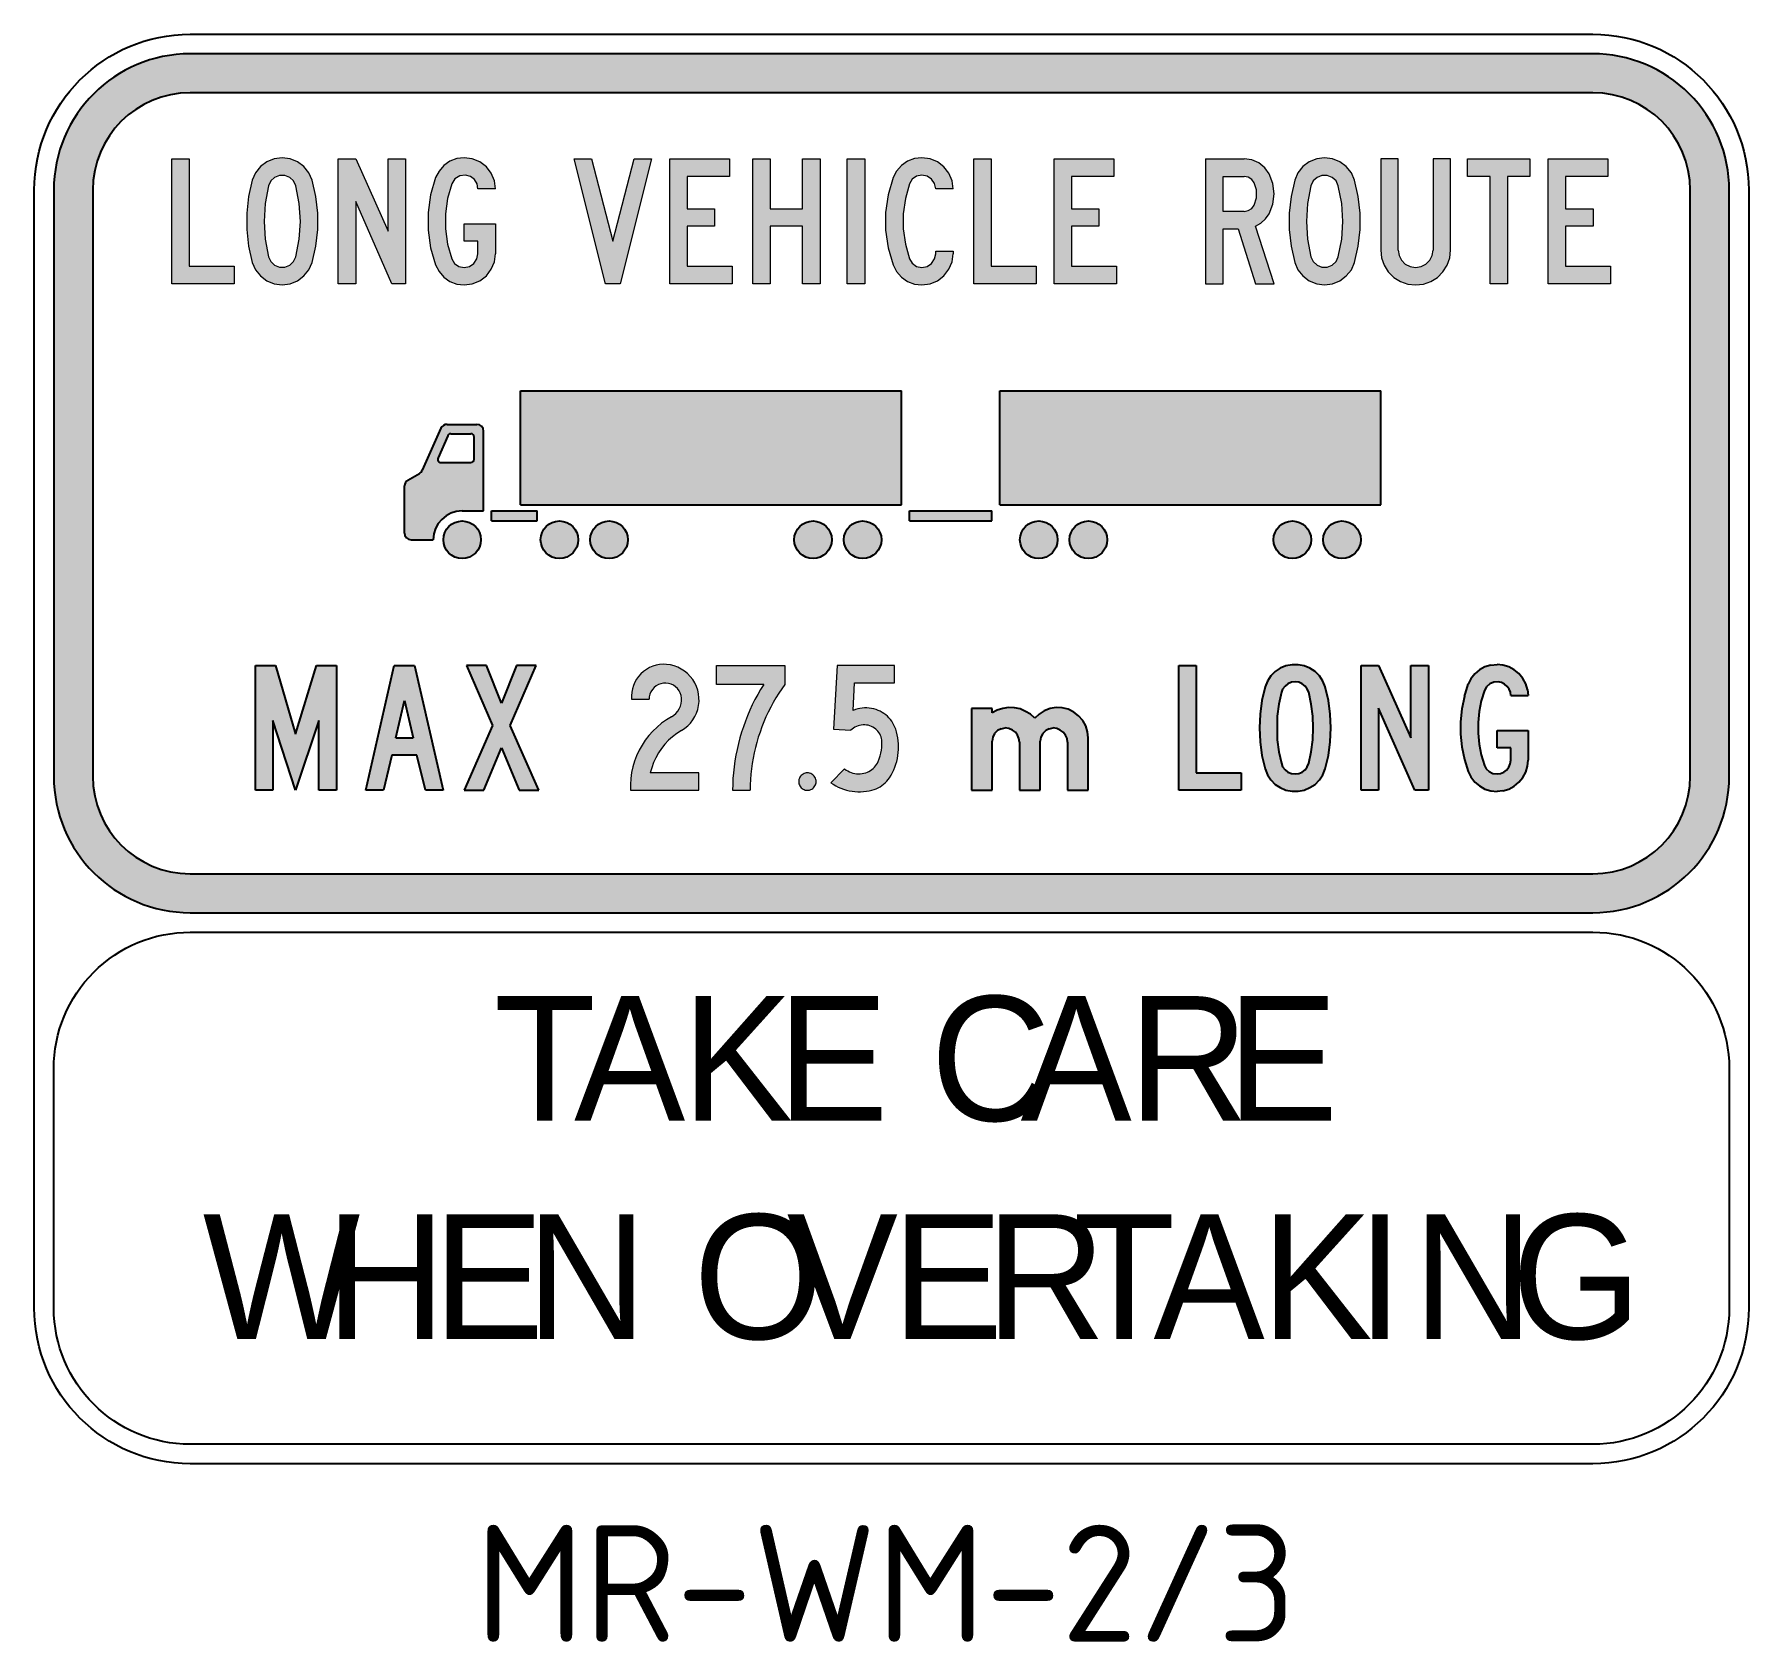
# Model space of a CAD drawing. Extents: x 180.9 to 217.6, y 182.9 to 217.2.
import ezdxf
from ezdxf.enums import TextEntityAlignment as Align

# ---------------------------------------------------------------- set-up
doc = ezdxf.new("R2010")
doc.units = 0
doc.layers.add('L18', color=4, linetype='CONTINUOUS')
doc.layers.add('T25', color=1, linetype='CONTINUOUS')
doc.styles.add('CSERIES', font='Cseries.shx')
doc.styles.add('ISO', font='iso3098b.shx')

msp = doc.modelspace()

# ---------------------------------------------------------------- texts
at = {"layer": 'L18', "style": 'CSERIES'}
for s, p in [('T', (190.7777783541249, 193.9941660811499)), ('A', (192.494634414731, 193.9941660811499)), ('K', (194.8010548692764, 193.9941660811499)), ('E', (196.8430056268522, 193.9941660811499)), ('C', (200.1160169904886, 193.9941660811499)), ('A', (202.0429109298825, 193.9941660811499)), ('R', (204.349331384428, 193.9941660811499)), ('E', (206.4552025965492, 193.9941660811499)), ('W', (184.5542461571552, 189.3274827478165)), ('H', (187.1806666117007, 189.3274827478165)), ('E', (189.4782991874582, 189.3274827478165)), ('N', (191.4764052480643, 189.3274827478165)), ('O', (195.0489431268522, 189.3274827478165)), ('V', (197.043052975337, 189.3274827478165)), ('E', (199.2961400965492, 189.3274827478165)), ('R', (201.2942461571552, 189.3274827478165)), ('T', (203.1700037329128, 189.3274827478165)), ('A', (204.8868597935189, 189.3274827478165)), ('K', (207.1932802480643, 189.3274827478165)), ('I', (209.2352310056401, 189.3274827478165)), ('N', (210.4395302480643, 189.3274827478165)), ('G', (212.5454014601855, 189.3274827478165))]:
    msp.add_text(s, height=2.666666666666665, dxfattribs=at).set_placement(p)
at = {"layer": 'T25', "style": 'ISO'}
msp.add_text('MR-WM-2/3', height=2.5, dxfattribs=at).set_placement((199.1607002386439, 182.8552145339734), align=Align.CENTER)

# ---------------------------------------------------------------- hatches: boundary and pattern name
at = {"layer": 'L18'}
h = msp.add_hatch(color=256, dxfattribs=at)
edge = h.paths.add_edge_path(flags=16)
edge.add_line((214.283157142012, 215.9774994153332), (184.2831571419953, 215.9774994153332))
edge.add_arc((184.2831571419953, 213.8941660811582), 2.083333334174995, 90, 180)
edge.add_line((182.1998238078203, 213.8941660811582), (182.1998238078203, 201.3609202478166))
edge.add_arc((184.2832404753203, 201.3609202478166), 2.0834166675, 180, 270)
edge.add_line((184.2832404753203, 199.2775035803165), (214.283073808687, 199.2775035803165))
edge.add_arc((214.283073808687, 201.3609202478165), 2.083416667500003, 270, 360)
edge.add_line((216.366490476187, 201.3609202478165), (216.366490476187, 213.8941660811582))
edge.add_arc((214.283157142012, 213.8941660811582), 2.083333334174995, 3.90826559100344e-13, 90.0000000000002)
edge = h.paths.add_edge_path()
edge.add_line((214.283157142012, 216.8108327478332), (184.2831571419953, 216.8108327478332))
edge.add_arc((184.2831571419953, 213.8941660811582), 2.916666666674999, 90, 180)
edge.add_line((181.3664904753203, 213.8941660811582), (181.3664904753203, 201.3609202478166))
edge.add_arc((184.2832404753203, 201.3609202478166), 2.91675, 180, 270)
edge.add_line((184.2832404753203, 198.4441702478165), (214.283073808687, 198.4441702478165))
edge.add_arc((214.283073808687, 201.3609202478165), 2.91675, 270.0000000000002, 360)
edge.add_line((217.199823808687, 201.3609202478165), (217.199823808687, 213.8941660811582))
edge.add_arc((214.283157142012, 213.8941660811582), 2.916666666674999, 0, 90.00000000000027)
h = msp.add_hatch(color=256, dxfattribs=at)
h.paths.add_polyline_path([(208.8389353236304, 212.4676535768218), (208.9114452368763, 212.8455840337397), (208.9356152079583, 213.2279090308543), (208.9114452368763, 213.6124312980673), (208.8389353236304, 213.9881644848869), (208.7905953814665, 214.0914361795098), (208.7092963878272, 214.1683406329524), (208.6038274231059, 214.2100887648212), (208.4895693779912, 214.2100887648212), (208.3841004132699, 214.1683406329524), (208.3028014196306, 214.0914361795098), (208.2544614774667, 213.9881644848869), (208.1819515642208, 213.6124312980673), (208.1577815931389, 213.2279090308543), (208.1819515642208, 212.8455840337397), (208.2544614774667, 212.4676535768218), (208.3028014196306, 212.3665791522973), (208.3841004132699, 212.2896746988547), (208.4895693779912, 212.2479265669858), (208.6038274231059, 212.2479265669858), (208.7092963878272, 212.2896746988547), (208.7905953814665, 212.3665791522973)], flags=16)
h.paths.add_polyline_path([(209.1861039991713, 212.3490009915104), (209.2652057227123, 212.6961696670513), (209.3069538545811, 213.0499301528872), (209.3069538545811, 213.4058879088215), (209.2652057227123, 213.7618456647558), (209.1861039991713, 214.1090143402967), (209.1179886261222, 214.2650205172802), (209.0103223913025, 214.3990539932802), (208.8740916452042, 214.5001284178047), (208.7158881981223, 214.5660465207555), (208.5466984005486, 214.5880192217391), (208.3775086029749, 214.5660465207555), (208.219305155893, 214.5001284178047), (208.0830744097946, 214.3990539932802), (207.975408174975, 214.2650205172802), (207.9072928019258, 214.1090143402967), (207.8281910783849, 213.7618456647558), (207.786442946516, 213.4058879088215), (207.786442946516, 213.0499301528872), (207.8281910783849, 212.6961696670513), (207.9072928019258, 212.3490009915104), (207.975408174975, 212.1929948145268), (208.0830744097946, 212.0589613385269), (208.219305155893, 211.955689643904), (208.3775086029749, 211.8919688110515), (208.5466984005486, 211.8699961100679), (208.7158881981223, 211.8919688110515), (208.8740916452042, 211.955689643904), (209.0103223913025, 212.0589613385269), (209.1179886261222, 212.1929948145268)])
h.paths.add_polyline_path([(212.084303258908, 211.8941660811499), (212.084303258908, 214.1881160638376), (211.6031011073672, 214.1881160638376), (211.6031011073672, 214.5616519805588), (212.9368440570717, 214.5616519805588), (212.9368440570717, 214.1881160638376), (212.4556419055308, 214.1881160638376), (212.4556419055308, 211.8941660811499)])
h.paths.add_polyline_path([(213.3279581345797, 211.8941660811499), (213.3279581345797, 214.5616519805588), (214.6067693318252, 214.5616519805588), (214.6067693318252, 214.1881160638376), (213.7014940513009, 214.1881160638376), (213.7014940513009, 213.4959759828542), (214.288165167563, 213.4959759828542), (214.288165167563, 213.1224400661331), (213.7014940513009, 213.1224400661331), (213.7014940513009, 212.2677019978711), (214.6617010842842, 212.2677019978711), (214.6617010842842, 211.8941660811499)])
h.paths.add_polyline_path([(193.1636104419309, 211.8941660811499), (192.4956403320295, 214.5616519805588), (192.8691762487507, 214.5616519805588), (193.3218138890128, 212.8016386317725), (193.7766487993733, 214.5616519805588), (194.1501847160945, 214.5616519805588), (193.4822146061931, 211.8941660811499)])
h.paths.add_polyline_path([(194.5391015235042, 211.8941660811499), (194.5391015235042, 214.5616519805588), (195.820109990848, 214.5616519805588), (195.820109990848, 214.1881160638376), (194.9126374402254, 214.1881160638376), (194.9126374402254, 213.4959759828542), (195.4993085564875, 213.4959759828542), (195.4993085564875, 213.1224400661331), (194.9126374402254, 213.1224400661331), (194.9126374402254, 212.2677019978711), (195.8728444732087, 212.2677019978711), (195.8728444732087, 211.8941660811499)])
h.paths.add_polyline_path([(196.314495762979, 211.8941660811499), (196.314495762979, 214.5616519805588), (196.6880316797002, 214.5616519805588), (196.6880316797002, 213.4959759828542), (197.3823690307819, 213.4959759828542), (197.3823690307819, 214.5616519805588), (197.7559049475031, 214.5616519805588), (197.7559049475031, 211.8941660811499), (197.3823690307819, 211.8941660811499), (197.3823690307819, 213.1224400661331), (196.6880316797002, 213.1224400661331), (196.6880316797002, 211.8941660811499)])
h.paths.add_polyline_path([(198.3359842534701, 211.8941660811499), (198.3359842534701, 214.5616519805588), (198.7095201701913, 214.5616519805588), (198.7095201701913, 211.8941660811499)])
h.paths.add_polyline_path([(201.0430210146495, 211.8941660811499), (201.0430210146495, 214.5616519805588), (201.4165569313707, 214.5616519805588), (201.4165569313707, 212.2677019978711), (202.376763964354, 212.2677019978711), (202.376763964354, 211.8941660811499)])
h.paths.add_polyline_path([(202.7590889614686, 211.8941660811499), (202.7590889614686, 214.5616519805588), (204.0379001587141, 214.5616519805588), (204.0379001587141, 214.1881160638376), (203.1326248781898, 214.1881160638376), (203.1326248781898, 213.4959759828542), (203.7192959944519, 213.4959759828542), (203.7192959944519, 213.1224400661331), (203.1326248781898, 213.1224400661331), (203.1326248781898, 212.2677019978711), (204.0928319111731, 212.2677019978711), (204.0928319111731, 211.8941660811499)])
h.paths.add_polyline_path([(183.8911306268522, 211.8941660811499), (183.8911306268522, 214.5616519805588), (184.2646665435734, 214.5616519805588), (184.2646665435734, 212.2677019978711), (185.2226763064583, 212.2677019978711), (185.2226763064583, 211.8941660811499)])
h.paths.add_polyline_path([(186.5454329056709, 212.4676535768218), (186.6179428189168, 212.8455840337397), (186.6421127899987, 213.2279090308543), (186.6179428189168, 213.6124312980673), (186.5454329056709, 213.9881644848869), (186.497092963507, 214.0914361795098), (186.4135966997693, 214.1683406329524), (186.3081277350481, 214.2100887648212), (186.1960669600317, 214.2100887648212), (186.0905979953104, 214.1683406329524), (186.0071017315728, 214.0914361795098), (185.9587617894088, 213.9881644848869), (185.8884491462613, 213.6124312980673), (185.8642791751794, 213.2279090308543), (185.8884491462613, 212.8455840337397), (185.9587617894088, 212.4676535768218), (186.0071017315728, 212.3665791522973), (186.0905979953104, 212.2896746988547), (186.1960669600317, 212.2479265669858), (186.3081277350481, 212.2479265669858), (186.4135966997693, 212.2896746988547), (186.497092963507, 212.3665791522973)], flags=16)
h.paths.add_polyline_path([(186.8926015812118, 212.3490009915104), (186.9717033047527, 212.6961696670513), (187.0112541665232, 213.0499301528872), (187.0112541665232, 213.4058879088215), (186.9717033047527, 213.7618456647558), (186.8926015812118, 214.1090143402967), (186.8222889380643, 214.2650205172802), (186.716819973343, 214.3990539932802), (186.5805892272447, 214.5001284178047), (186.4223857801628, 214.5660465207555), (186.2531959825891, 214.5880192217391), (186.081808914917, 214.5660465207555), (185.9236054678351, 214.5001284178047), (185.7873747217368, 214.3990539932802), (185.6819057570155, 214.2650205172802), (185.611593113868, 214.1090143402967), (185.532491390327, 213.7618456647558), (185.4929405285565, 213.4058879088215), (185.4929405285565, 213.0499301528872), (185.532491390327, 212.6961696670513), (185.611593113868, 212.3490009915104), (185.6819057570155, 212.1929948145268), (185.7873747217368, 212.0589613385269), (185.9236054678351, 211.955689643904), (186.081808914917, 211.8919688110515), (186.2531959825891, 211.8699961100679), (186.4223857801628, 211.8919688110515), (186.5805892272447, 211.955689643904), (186.716819973343, 212.0589613385269), (186.8222889380643, 212.1929948145268)])
h.paths.add_polyline_path([(187.4507081861952, 211.8941660811499), (187.4507081861952, 214.5616519805588), (187.8242441029164, 214.5616519805588), (188.5163841838998, 213.0147738313134), (188.5163841838998, 214.5616519805588), (188.8899201006209, 214.5616519805588), (188.8899201006209, 211.8941660811499), (188.5976831775391, 211.8941660811499), (187.8242441029164, 213.6541794299362), (187.8242441029164, 211.8941660811499)])
h.paths.add_polyline_path([(207.0679356243524, 213.1224400661331), (207.1843909395654, 213.1883581690839), (207.2832680939916, 213.2784462431166), (207.3601725474342, 213.3883097480346), (207.4414715410736, 213.5948531372804), (207.4678387822539, 213.8145801471164), (207.4414715410736, 214.0343071569524), (207.3601725474342, 214.2408505461983), (207.2656899332048, 214.3726867520998), (207.1382482674999, 214.4759584467228), (206.9888339008114, 214.5396792795752), (206.8262359135328, 214.5616519805588), (206.0000623565494, 214.5616519805588), (206.0000623565494, 211.8941660811499), (206.3735982732706, 211.8941660811499), (206.3735982732706, 213.0675083136741), (206.6943997076312, 213.0675083136741), (207.0679356243524, 211.8941660811499), (207.4678387822539, 211.8941660811499)])
h.paths.add_polyline_path([(206.8262359135328, 213.4410442303952), (206.3735982732706, 213.4410442303952), (206.3735982732706, 214.1881160638376), (206.8262359135328, 214.1881160638376), (206.9141267174672, 214.1727351731491), (206.9888339008114, 214.1243952309852), (207.041568383172, 214.0540825878377), (207.089908325336, 213.8980764108541), (207.089908325336, 213.7332811534771), (207.041568383172, 213.5750777063952), (206.9888339008114, 213.5047650632477), (206.9141267174672, 213.4586223911821)], flags=16)
h.paths.add_polyline_path([(210.1177465208759, 212.6148706734119), (210.1177465208759, 214.5616519805588), (209.7464078742531, 214.5616519805588), (209.7464078742531, 212.6148706734119), (209.76398603504, 212.4478781459366), (209.8189177874989, 212.2896746988547), (209.9068085914334, 212.1490494125596), (210.0254611767448, 212.0303968272482), (210.1682837331382, 211.9403087532154), (210.3264871802201, 211.8875742708548), (210.4912824375971, 211.8677988399696), (210.6582749650725, 211.8875742708548), (210.8164784121544, 211.9403087532154), (210.9593009685478, 212.0303968272482), (211.0757562837608, 212.1490494125596), (211.1658443577936, 212.2896746988547), (211.2207761102526, 212.4478781459366), (211.2383542710394, 212.6148706734119), (211.2383542710394, 214.5616519805588), (210.8648183543183, 214.5616519805588), (210.8648183543183, 212.6148706734119), (210.8472401935314, 212.5006126282972), (210.7945057111708, 212.3951436635759), (210.7110094474331, 212.3116473998383), (210.6077377528102, 212.2589129174776), (210.4912824375971, 212.2413347566907), (210.3770243924824, 212.2589129174776), (210.2715554277611, 212.3116473998383), (210.1902564341218, 212.3951436635759), (210.1375219517611, 212.5006126282972)])
h.paths.add_polyline_path([(200.6013697248792, 213.9222463819361), (200.227833808158, 213.9222463819361), (200.2058611071744, 214.0343071569524), (200.142140274322, 214.1287897711819), (200.0454603899941, 214.1925106040343), (199.9333996149778, 214.2144833050179), (199.8213388399614, 214.1925106040343), (199.726856225732, 214.1265925010835), (199.6675299330762, 214.0277153466573), (199.5796391291418, 213.7135057225919), (199.5334964570763, 213.390507018133), (199.5334964570763, 213.0653110435757), (199.5796391291418, 212.7423123391168), (199.6675299330762, 212.4281027150514), (199.726856225732, 212.3314228307235), (199.8213388399614, 212.2655047277727), (199.9333996149778, 212.2413347566907), (200.0454603899941, 212.2633074576744), (200.142140274322, 212.3270282905268), (200.2058611071744, 212.4237081748546), (200.227833808158, 212.535768949871), (200.227833808158, 212.5885034322316), (200.6013697248792, 212.5885034322316), (200.6013697248792, 212.535768949871), (200.5793970238956, 212.3621846121005), (200.5112816508464, 212.2017838949203), (200.4058126861252, 212.0633558787236), (200.2673846699285, 211.955689643904), (200.1069839527482, 211.8897715409532), (199.9333996149778, 211.8677988399696), (199.7773934379942, 211.8875742708548), (199.6279790713058, 211.9447032934122), (199.4983401355025, 212.0347913674449), (199.3928711707812, 212.1534439527564), (199.3203612575354, 212.2962665091497), (199.2126950227157, 212.6610133454775), (199.1577632702567, 213.0389438023954), (199.1577632702567, 213.4190715294117), (199.2126950227157, 213.7970019863295), (199.3203612575354, 214.1617488226573), (199.3928711707812, 214.3023741089523), (199.4983401355025, 214.4232239643621), (199.6279790713058, 214.5133120383949), (199.7773934379942, 214.5704410609522), (199.9333996149778, 214.5880192217391), (200.1069839527482, 214.5660465207555), (200.2673846699285, 214.5001284178047), (200.4058126861252, 214.3946594530834), (200.5112816508464, 214.2562314368868), (200.5793970238956, 214.0936334496081)])
h.paths.add_polyline_path([(190.81241850564, 213.9222463819361), (190.4388825889189, 213.9222463819361), (190.4191071580336, 214.0277153466573), (190.3619781354763, 214.1200006907885), (190.2762846016402, 214.1859187937392), (190.1730129070173, 214.2144833050179), (190.0499657815092, 214.1991024143294), (189.9444968167879, 214.1331843113786), (189.8785787138371, 214.0277153466573), (189.7906879099027, 213.7135057225919), (189.7467425079355, 213.390507018133), (189.7467425079355, 213.0653110435757), (189.7906879099027, 212.7423123391168), (189.8785787138371, 212.4281027150513), (189.9379050064928, 212.3292255606251), (190.0323876207223, 212.2633074576743), (190.146645665837, 212.2413347566907), (190.2587064408534, 212.2655047277727), (190.3531890550829, 212.3292255606251), (190.4169098879353, 212.4237081748546), (190.4388825889189, 212.535768949871), (190.4388825889189, 212.8016386317725), (190.146645665837, 212.8016386317725), (190.146645665837, 213.1751745484937), (190.81241850564, 213.1751745484937), (190.81241850564, 212.535768949871), (190.7904458046565, 212.3621846121005), (190.7245277017057, 212.2017838949203), (190.6190587369844, 212.0633558787236), (190.4806307207877, 211.955689643904), (190.3180327335091, 211.8897715409531), (190.146645665837, 211.8677988399696), (189.9884422187551, 211.8875742708548), (189.8390278520666, 211.9447032934121), (189.7093889162634, 212.0347913674449), (189.6061172216405, 212.1534439527563), (189.5336073083946, 212.2962665091497), (189.425941073575, 212.6610133454775), (189.371009321116, 213.0389438023954), (189.371009321116, 213.4190715294116), (189.425941073575, 213.7970019863295), (189.5336073083946, 214.1617488226573), (189.6061172216405, 214.3023741089523), (189.7093889162634, 214.4232239643621), (189.8390278520666, 214.5133120383949), (189.9884422187551, 214.5704410609522), (190.146645665837, 214.5880192217391), (190.3180327335091, 214.5660465207555), (190.4806307207877, 214.5001284178047), (190.6190587369844, 214.3946594530834), (190.7245277017057, 214.2562314368868), (190.7904458046565, 214.0936334496081)])
h = msp.add_hatch(color=256, dxfattribs=at)
edge = h.paths.add_edge_path()
edge.add_arc((198.6660745080767, 206.4190545314974), 0.4017504129581101, 0, 360)
edge = h.paths.add_edge_path()
edge.add_arc((197.6043055595446, 206.4190545314974), 0.4017504129581101, 0, 360)
edge = h.paths.add_edge_path()
edge.add_arc((208.9178841530257, 206.4190545314974), 0.4017504129581101, 0, 360)
edge = h.paths.add_edge_path()
edge.add_arc((207.8561152044935, 206.4190545314974), 0.4017504129581101, 0, 360)
edge = h.paths.add_edge_path()
edge.add_arc((203.4942535780912, 206.4190545314974), 0.4017504129581101, 0, 360)
edge = h.paths.add_edge_path()
edge.add_arc((202.432484629559, 206.4190545314974), 0.4017504129581101, 0, 360)
edge = h.paths.add_edge_path()
edge.add_arc((193.2424439331423, 206.4190545314974), 0.4017504129581101, 0, 360)
edge = h.paths.add_edge_path()
edge.add_arc((192.1806749846101, 206.4190545314974), 0.4017504129581101, 0, 360)
edge = h.paths.add_edge_path()
edge.add_arc((190.1001817746485, 206.4190545314974), 0.4017504129581101, 0, 360)
h.paths.add_polyline_path([(190.731503852154, 206.8208049444555), (190.731503852154, 207.0360283799688), (191.7060615383896, 207.0360283799688), (191.7060615383896, 206.8208049444555)])
h.paths.add_polyline_path([(201.4281085971637, 206.8208049444555), (201.4281085971637, 207.0360283799688), (199.670450540472, 207.0360283799688), (199.670450540472, 206.8208049444555)])
h.paths.add_polyline_path([(201.6002873455744, 207.1651624412767), (209.7500814370103, 207.1651624412767), (209.7500814370103, 209.6043613770938), (201.6002873455744, 209.6043613770938)])
h.paths.add_polyline_path([(199.4982717920614, 207.1651624412767), (199.4982717920614, 209.6043613770938), (191.3484777006254, 209.6043613770938), (191.3484777006254, 207.1651624412767)])
edge = h.paths.add_edge_path(flags=16)
edge.add_arc((189.650310237517, 208.1408420156036), 0.07174114517109109, 156, 269.9999999999999)
edge.add_line((189.650310237517, 208.0691008704325), (190.2867087520933, 208.0691008704325))
edge.add_arc((190.2867087520933, 208.1408420156036), 0.07174114517109109, 269.9999999999999, 360)
edge.add_line((190.3584498972644, 208.1408420156036), (190.3584498972644, 208.6143335737328))
edge.add_arc((190.2867087520933, 208.6143335737328), 0.07174114517109109, 0, 89.99999999999987)
edge.add_line((190.2867087520933, 208.6860747189039), (189.8611222614476, 208.6860747189039))
edge.add_arc((189.8611222614475, 208.6143335737328), 0.07174114517109109, 89.99999999999993, 156)
edge.add_line((189.7955834641504, 208.6435133262901), (189.5847714402198, 208.1700217681609))
edge = h.paths.add_edge_path()
edge.add_arc((189.1154635344679, 207.9625740002978), 0.1434822903421822, 299.9999999999999, 336)
edge.add_line((189.2465411290622, 207.9042144951832), (189.6461840268994, 208.8018271401554))
edge.add_arc((189.7772616214937, 208.7434676350407), 0.1434822903421822, 89.99999999999989, 156, ccw=False)
edge.add_line((189.7772616214937, 208.8869499253829), (190.4158428134012, 208.8869499253829))
edge.add_arc((190.4158428134013, 208.7434676350407), 0.1434822903421822, 0, 90, ccw=False)
edge.add_line((190.5593251037434, 208.7434676350407), (190.5593251037434, 207.0360283799688))
edge.add_line((190.5593251037434, 207.0360283799688), (190.1001817746484, 207.0360283799688))
edge.add_arc((190.1001817746485, 206.4190545314974), 0.6169738484713834, 90, 180)
edge.add_line((189.4832079261771, 206.4190545314974), (189.0097163680479, 206.4190545314974))
edge.add_arc((189.0097163680479, 206.5625368218396), 0.1434822903421822, 180, 270, ccw=False)
edge.add_line((188.8662340777057, 206.5625368218396), (188.8662340777057, 207.5701626894871))
edge.add_arc((189.0097163680479, 207.5701626894871), 0.1434822903421822, 120, 180, ccw=False)
edge.add_line((188.9379752228768, 207.6944219979167), (189.1872046796391, 207.8383146918683))
h = msp.add_hatch(color=256, dxfattribs=at)
h.paths.add_polyline_path([(197.4846000223134, 201.4340518256571), (197.4602007121398, 201.4324252049788), (197.4363436088589, 201.427726078575), (197.4132094481018, 201.4199544464457), (197.391340436761, 201.4091103085908), (197.3709173104675, 201.3955551362721), (197.3526630117451, 201.3794696651206), (197.3365775405936, 201.3610346307672), (197.3230223682749, 201.3407922401047), (197.31217823042, 201.3189232287639), (197.3044065982906, 201.2957890680067), (197.2995267362559, 201.2717512290949), (197.2980808512086, 201.2475326545523), (197.2995267362559, 201.2231333443787), (197.3044065982906, 201.1990955054669), (197.31217823042, 201.1759613447097), (197.3230223682749, 201.154092333369), (197.3365775405936, 201.1338499427064), (197.3526630117451, 201.115414908353), (197.3709173104675, 201.0993294372016), (197.391340436761, 201.0857742648829), (197.4132094481018, 201.074930127028), (197.4363436088589, 201.0671584948986), (197.4602007121398, 201.0624593684948), (197.4846000223134, 201.0608327478166), (197.508999332487, 201.0624593684948), (197.5328564357678, 201.0671584948986), (197.555990596525, 201.074930127028), (197.5778596078658, 201.0857742648829), (197.5981019985283, 201.0993294372016), (197.6165370328817, 201.115414908353), (197.6326225040332, 201.1338499427064), (197.6461776763518, 201.154092333369), (197.6570218142068, 201.1759613447097), (197.6647934463361, 201.1990955054669), (197.6694925727399, 201.2231333443787), (197.6711191934182, 201.2475326545523), (197.6694925727399, 201.2717512290949), (197.6647934463361, 201.2957890680067), (197.6570218142068, 201.3189232287639), (197.6461776763518, 201.3407922401047), (197.6326225040332, 201.3610346307672), (197.6165370328817, 201.3794696651206), (197.5981019985283, 201.3955551362721), (197.5778596078658, 201.4091103085908), (197.555990596525, 201.4199544464457), (197.5328564357678, 201.427726078575), (197.508999332487, 201.4324252049788)])
h.paths.add_polyline_path([(198.2796933273747, 201.5174784330002), (197.9863593983989, 201.2241445040243), (198.0376883175789, 201.1901662054122), (198.090824593068, 201.1592604125257), (198.1457682248663, 201.1314271253647), (198.202157741712, 201.1068470795602), (198.259812407974, 201.0855202751121), (198.3187322236525, 201.0676274476515), (198.3783749818546, 201.0531685971783), (198.4389214182113, 201.0421437236924), (198.5000100614607, 201.034552827194), (198.5612794403411, 201.0305766433139), (198.6229102904832, 201.030215172052), (198.6843604049945, 201.0334684134085), (198.745449048244, 201.0401556317524), (198.8059954846007, 201.0504575627145), (198.8659997140646, 201.0641934706641), (198.9110028861626, 201.0773871717209), (198.955102380106, 201.0938341141343), (198.9975752533711, 201.113534297904), (199.0386022415889, 201.1363069873994), (199.0778218734976, 201.1621521826203), (199.1148726778353, 201.1908891479359), (199.1497546546019, 201.2223371477152), (199.1822870681667, 201.2561347106964), (199.2121084472678, 201.2924625725104), (199.2392187919051, 201.3307785262645), (199.2724741479936, 201.38517995117), (199.3030184696183, 201.4412079967539), (199.3303095498865, 201.4988626630159), (199.3547088600601, 201.5577824786943), (199.3758549288772, 201.6179674437892), (199.3939284919688, 201.6792368226696), (199.408568078073, 201.7412291440736), (199.4199544228206, 201.8039444080013), (199.4280875262118, 201.8672018788217), (199.4329673882465, 201.930820820904), (199.434232537663, 201.9946204986171), (199.4322444457229, 202.0584201763303), (199.4270031124263, 202.1220391184125), (199.4183278021424, 202.1851158536021), (199.4062185148711, 202.2478311175298), (199.3910367218741, 202.3096427033028), (199.3724209518898, 202.3707313465523), (199.3556125382147, 202.4146501048647), (199.335731618814, 202.4571229781299), (199.3129589293187, 202.4981499663477), (199.2874752053596, 202.5375503338873), (199.2590997113058, 202.5749626094868), (199.2283746540502, 202.6103867931462), (199.1951192979618, 202.6436421492347), (199.1596951143023, 202.6743672064903), (199.1222828387028, 202.7025619649131), (199.0828824711632, 202.7282264245031), (199.0418554829454, 202.7509991139985), (198.9993826096803, 202.7706992977683), (198.9527528169041, 202.7878691827053), (198.9050386103424, 202.8017858262858), (198.8564207256261, 202.8122684928788), (198.8070798983861, 202.8193171824846), (198.7575583355153, 202.8227511594719), (198.7078560370135, 202.8227511594719), (198.6583344741427, 202.8193171824846), (198.6091743825337, 202.8122684928788), (198.5605564978174, 202.8017858262858), (198.5128422912557, 202.7878691827053), (198.4662124984795, 202.7706992977683), (198.4927806362241, 203.35736715572), (199.3458528141453, 203.35736715572), (199.3458528141453, 203.7307669691914), (198.1197422940145, 203.7307669691914), (198.0396764095189, 202.3707313465523), (198.4128954873594, 202.3441632088077), (198.4398250963658, 202.3687432546122), (198.4691042685742, 202.3907930015839), (198.5000100614607, 202.4101317140918), (198.5327232106564, 202.4265786565052), (198.5668822448995, 202.439772357562), (198.6019449572971, 202.4498935528933), (198.6379113478492, 202.4567615068681), (198.6742392096633, 202.4603762194864), (198.7109285427391, 202.4603762194864), (198.7472564045531, 202.4573037137608), (198.7832227951053, 202.4506164954169), (198.8184662431338, 202.4408567713475), (198.8526252773769, 202.4278438059216), (198.8855191622035, 202.4117583347701), (198.916605690721, 202.3926003578931), (198.9460655985602, 202.3707313465523), (198.9713685868883, 202.3479586570569), (198.9943220120146, 202.3228364043597), (199.014925873939, 202.2955453240914), (199.0329994370305, 202.266627623145), (199.0481812300274, 202.2360833015202), (199.0606519885606, 202.20445456611), (199.0698695057373, 202.1715606812834), (199.0761952528193, 202.138124589564), (199.0792677585449, 202.1041462909519), (199.0794484941758, 202.0416117626552), (199.0756530459266, 201.9792579699893), (199.0680621494281, 201.9170849129544), (199.0564950690496, 201.855815534074), (199.0411325404217, 201.7950883620864), (199.0221552991756, 201.7356263395152), (198.9993826096803, 201.6774294663604), (198.9829356672669, 201.6443548459029), (198.9637776903899, 201.6127261104927), (198.94208941468, 201.5829047313916), (198.9178708401374, 201.5548907085997), (198.8914834380237, 201.5290455133788), (198.86310794397, 201.5055498813598), (198.8327443579761, 201.4845845481736), (198.8007541513041, 201.4659687781893), (198.7673180595847, 201.4502447782996), (198.7327975540799, 201.4374125485046), (198.6943008646949, 201.4271106175424), (198.6550812327862, 201.4197004566749), (198.6155001296157, 201.4155435371638), (198.5757382908143, 201.4146398590093), (198.5359764520129, 201.4168086865803), (198.4963953488424, 201.4220500198768), (198.4575371881956, 201.4305445945298), (198.4194019700724, 201.4421116749084), (198.3823511657347, 201.4567512610126), (198.3465655108135, 201.4742826172114), (198.3122257409395, 201.4945250078739)])
h.paths.add_polyline_path([(197.0038703861729, 203.327257559497), (196.9371789383651, 203.23309429579), (196.8733792606519, 203.136762204512), (196.8124713530333, 203.0388034925558), (196.7544552155095, 202.9388566886595), (196.6993308480803, 202.837283264085), (196.6474597220075, 202.7342639544632), (196.5984803660294, 202.6296180241631), (196.5527542514078, 202.5235262088157), (196.5102813781427, 202.4161692440519), (196.4708810106031, 202.3075471298717), (196.43473388442, 202.197840601906), (196.4018399995933, 202.0870496601548), (196.3723800917541, 201.9755357758799), (196.3461734252714, 201.8629374778196), (196.3232200001451, 201.7497969728664), (196.3038812876371, 201.6359335253897), (196.2877958164857, 201.5215278710202), (196.2751443223216, 201.4067607453889), (196.265746069514, 201.2916321484957), (196.2599625293247, 201.1763228159716), (196.2576129661228, 201.0608327478166), (195.8843938882823, 201.0608327478166), (195.8869241871151, 201.1868054825647), (195.8930691985662, 201.3125974816818), (195.9030096582666, 201.4382087451681), (195.9165648305852, 201.5634585373926), (195.9339154511531, 201.6883468583552), (195.9548807843393, 201.8125122367941), (195.9794608301438, 201.9361354083403), (196.0078363241975, 202.058854901732), (196.0398265308696, 202.180670716969), (196.075250714529, 202.3015828540515), (196.1144703464377, 202.4214105773485), (196.1571239553338, 202.539973151229), (196.2032115412172, 202.6572705756932), (196.2527331040881, 202.7729413794791), (196.3056886439463, 202.8873470338486), (196.3620781607919, 202.999945331909), (196.4217209189941, 203.1109170092911), (196.4846169185526, 203.2200813303641), (196.5507661594677, 203.327257559497), (195.5379236838172, 203.327257559497), (195.5379236838172, 203.7274062463439), (197.0038703861729, 203.7274062463439)])
h.paths.add_polyline_path([(194.5783409700681, 202.6339644975189), (194.46989811315, 202.5681411040184), (194.3671378513543, 202.4947409170214), (194.2695866350874, 202.4142374861216), (194.1786651131299, 202.3266308113188), (194.0943732854818, 202.2323944422065), (194.0171847017366, 202.1320019283785), (193.9470993618944, 202.0264003690216), (193.8855379147356, 201.9160633137294), (193.8320268106669, 201.8014643120954), (193.7875131488752, 201.6835504633068), (193.7510498301735, 201.5623217673634), (193.7240575033424, 201.4387253234524), (193.7065361683818, 201.3132346811673), (193.6980122756983, 201.1872704892887), (193.6984858252918, 201.0608327478166), (195.1645953668566, 201.0608327478166), (195.1645953668566, 201.4339898275172), (194.1251540090611, 201.4339898275172), (194.1559347326405, 201.5452739819964), (194.1957128984969, 201.6537168389145), (194.2440149570369, 201.7588448486779), (194.3008409082603, 201.8597109120994), (194.3652436529802, 201.9553679299922), (194.4376967407901, 202.0458159023562), (194.5167795229094, 202.1301077300043), (194.6024919993381, 202.2072963137495), (194.6943606204826, 202.2778552031853), (194.791438287156, 202.3403637495311), (194.8610500774047, 202.3867716096969), (194.9249792725311, 202.4402827137656), (194.9832258725351, 202.5004235121438), (195.0338956790427, 202.5662469056443), (195.0774622416473, 202.6377528942671), (195.1125049115685, 202.7135208292317), (195.1394972383996, 202.792603611351), (195.1574921229537, 202.8740541414379), (195.1664895652307, 202.9569253203054), (195.1660160156372, 203.0402700487665), (195.1565450237666, 203.1236147772275), (195.1385501392126, 203.2050653073145), (195.1110842627879, 203.2836745398402), (195.0755680432732, 203.3594424748048), (195.0315279310751, 203.4304749138341), (194.980384574974, 203.4962983073346), (194.9221379749699, 203.5559655561192), (194.85773523025, 203.6090031105944), (194.7876498904078, 203.6544638715732), (194.7133026042238, 203.6923478390555), (194.6351669212916, 203.7217079138543), (194.5541899407982, 203.742070546376), (194.4713187619306, 203.7539092862142), (194.3964979261531, 203.7562770341819), (194.3216770903755, 203.750120889466), (194.2478033537851, 203.7363879512536), (194.1762973651622, 203.7141311203578), (194.1071591245071, 203.684771045559), (194.0418092806001, 203.6478341772638), (193.9807213830349, 203.6042676146591), (193.9248425309985, 203.5540713577451), (193.875119823678, 203.4981925057087), (193.8310797114798, 203.4371046081435), (193.7941428431846, 203.3717547642366), (193.7647827683858, 203.3026165235814), (193.7429994870835, 203.230636985365), (193.7287929992776, 203.1572367983681), (193.7231104041553, 203.0824159625905), (193.7250046025294, 203.0071215772195), (194.09816168223, 203.0071215772195), (194.1028971781653, 203.0630004292559), (194.1166301163776, 203.1169850829181), (194.13841339768, 203.1686019886127), (194.1682470220723, 203.2154833983721), (194.205657439961, 203.2576293121961), (194.2487504529721, 203.2926719821173), (194.297052511512, 203.3206114081354), (194.3496165163938, 203.3405004910637), (194.4040747196495, 203.3513921317148), (194.4599535716859, 203.353286330089), (194.5153588741288, 203.3466566357795), (194.5688699781975, 203.3310294991931), (194.6195397847051, 203.3068784699231), (194.6654740952774, 203.2751506471567), (194.7057258107273, 203.2363195804874), (194.7388742822743, 203.1918059186956), (194.7649195099184, 203.1420832113752), (194.782440844879, 203.0890456568999), (194.791438287156, 203.0336403544571), (194.7919118367495, 202.9739731056725), (194.7838614936595, 202.9147794064814), (194.767287257886, 202.8574799056644), (194.7431362286161, 202.8030217024086), (194.7114084058497, 202.752351895901), (194.6725773391803, 202.7064175853288), (194.6280636773886, 202.6671129690659)])
h.paths.add_polyline_path([(191.3169993510407, 201.0608327478166), (191.7424493510408, 201.0608327478166), (191.1264993510408, 202.4451327478166), (191.6852993510407, 203.7278327478166), (191.2598493510407, 203.7278327478166), (190.9423493510407, 202.9277327478165), (190.6184993510408, 203.7278327478166), (190.1930493510407, 203.7278327478166), (190.7518493510407, 202.4451327478166), (190.1422493510407, 201.0608327478166), (190.5676993510407, 201.0608327478166), (190.9423493510407, 201.9688827478166)])
h.paths.add_polyline_path([(188.0403993510407, 201.0608327478166), (188.6499993510407, 203.7278327478166), (189.0817993510407, 203.7278327478166), (189.6913993510407, 201.0608327478166), (189.3167493510408, 201.0608327478166), (189.1325993510407, 201.8101327478166), (188.5991993510407, 201.8101327478166), (188.4150493510408, 201.0608327478166)])
h.paths.add_polyline_path([(188.6817493510407, 202.1847827478165), (189.0500493510407, 202.1847827478165), (188.8658993510408, 202.9785327478166)], flags=16)
h.paths.add_polyline_path([(185.6781993510407, 201.0608327478166), (185.6781993510407, 203.7278327478166), (186.1099993510408, 203.7278327478166), (186.5354493510407, 202.2609827478166), (186.9862993510407, 203.7278327478166), (187.4117493510408, 203.7278327478166), (187.4117493510408, 201.0608327478166), (187.0370993510408, 201.0608327478166), (187.0370993510408, 202.5530827478166), (186.5354493510407, 201.0608327478166), (186.0528493510407, 202.5530827478166), (186.0528493510407, 201.0608327478166)])
h.paths.add_polyline_path([(200.9932703974494, 201.0608327478166), (201.4377703974493, 201.0608327478166), (201.4377703974493, 202.1085827478166), (201.4504703974494, 202.1974827478166), (201.4885703974493, 202.2736827478166), (201.5520703974493, 202.3371827478165), (201.6282703974493, 202.3752827478166), (201.7171703974493, 202.3943327478166), (201.7933703974493, 202.3816327478166), (201.8695703974493, 202.3498827478166), (201.9330703974493, 202.3054327478166), (201.9775203974493, 202.2419327478165), (202.0092703974493, 202.1657327478165), (202.0219703974493, 202.0895327478166), (202.0219703974493, 201.0608327478166), (202.4601203974493, 201.0608327478166), (202.4601203974493, 202.1085827478166), (202.4791703974493, 202.1974827478166), (202.5172703974493, 202.2736827478166), (202.5807703974493, 202.3371827478165), (202.6569703974493, 202.3752827478166), (202.7395203974493, 202.3943327478166), (202.8220703974493, 202.3816327478166), (202.8919203974493, 202.3498827478166), (202.9554203974493, 202.3054327478166), (203.0062203974493, 202.2419327478165), (203.0379703974493, 202.1657327478165), (203.0443203974493, 202.0895327478166), (203.0443203974493, 201.0608327478166), (203.4888203974493, 201.0608327478166), (203.4888203974493, 202.1847827478165), (203.4761203974493, 202.3117827478166), (203.4380203974493, 202.4387827478166), (203.3745203974493, 202.5530827478166), (203.2856203974493, 202.6546827478166), (203.1840203974493, 202.7308827478166), (203.0633703974493, 202.7943827478165), (202.9363703974493, 202.8261327478166), (202.8030203974493, 202.8324827478166), (202.6760203974493, 202.8070827478166), (202.5490203974493, 202.7626327478166), (202.4410703974493, 202.6927827478166), (202.3458203974493, 202.6038827478166), (202.2569203974493, 202.6864327478166), (202.1489703974493, 202.7499327478166), (202.0346703974493, 202.8007327478166), (201.9140203974493, 202.8261327478166), (201.7870203974493, 202.8324827478166), (201.6663703974493, 202.8134327478166), (201.5457203974493, 202.7753327478165), (201.4377703974493, 202.7181827478166), (201.4377703974493, 202.8134327478166), (200.9932703974494, 202.8134327478166)])
h.paths.add_polyline_path([(212.5254347211668, 201.7021827478166), (212.5254347211668, 201.9688827478166), (212.2333347211668, 201.9688827478166), (212.2333347211668, 202.3435327478166), (212.9000847211668, 202.3435327478166), (212.9000847211668, 201.7021827478166), (212.8873847211668, 201.5751827478166), (212.8492847211668, 201.4481827478166), (212.7857847211668, 201.3338827478166), (212.7032347211668, 201.2322827478166), (212.6016347211668, 201.1497327478166), (212.4873347211668, 201.0862327478166), (212.3603347211668, 201.0481327478166), (212.2333347211668, 201.0354327478166), (212.0999847211668, 201.0481327478166), (211.9729847211668, 201.0862327478166), (211.8586847211668, 201.1560827478166), (211.7570847211668, 201.2386327478166), (211.6745347211668, 201.3465827478166), (211.6173847211668, 201.4608827478166), (211.5348347211668, 201.7212327478165), (211.4840347211668, 201.9879327478166), (211.4522847211668, 202.2609827478166), (211.4522847211668, 202.5276827478166), (211.4840347211668, 202.8007327478166), (211.5348347211668, 203.0674327478166), (211.6173847211668, 203.3277827478166), (211.6745347211668, 203.4484327478166), (211.7570847211668, 203.5500327478165), (211.8586847211668, 203.6389327478166), (211.9729847211668, 203.7024327478165), (212.0999847211668, 203.7405327478166), (212.2333347211668, 203.7532327478166), (212.3603347211668, 203.7405327478166), (212.4873347211668, 203.7024327478165), (212.6016347211668, 203.6389327478166), (212.7032347211668, 203.5563827478165), (212.7857847211668, 203.4547827478166), (212.8492847211668, 203.3404827478166), (212.8873847211668, 203.2198327478166), (212.9000847211668, 203.0864827478165), (212.5254347211668, 203.0864827478165), (212.5190847211668, 203.1563327478165), (212.4936847211668, 203.2261827478166), (212.4492347211668, 203.2833327478166), (212.3920847211668, 203.3341327478166), (212.3285847211668, 203.3658827478166), (212.2587347211668, 203.3785827478166), (212.1634847211668, 203.3722327478166), (212.0809347211668, 203.3404827478166), (212.0110847211668, 203.2769827478166), (211.9666347211668, 203.1944327478166), (211.8967847211668, 202.9721827478166), (211.8523347211668, 202.7435827478166), (211.8332847211668, 202.5086327478166), (211.8332847211668, 202.2800327478166), (211.8523347211668, 202.0450827478166), (211.8967847211668, 201.8164827478166), (211.9666347211668, 201.5942327478166), (212.0047347211668, 201.5180327478166), (212.0682347211668, 201.4608827478166), (212.1444347211668, 201.4227827478166), (212.2333347211668, 201.4100827478165), (212.3095347211668, 201.4227827478166), (212.3793847211668, 201.4481827478166), (212.4365347211668, 201.4926327478166), (212.4873347211668, 201.5561327478165), (212.5127347211668, 201.6259827478166)])
h.paths.add_polyline_path([(209.3250347211668, 201.0608327478166), (209.3250347211668, 203.7278327478166), (209.6996847211668, 203.7278327478166), (210.3918347211668, 202.1847827478165), (210.3918347211668, 203.7278327478166), (210.7664847211668, 203.7278327478166), (210.7664847211668, 201.0608327478166), (210.4743847211668, 201.0608327478166), (209.6996847211668, 202.8197827478166), (209.6996847211668, 201.0608327478166)])
h.paths.add_polyline_path([(208.5566847211668, 201.5180327478166), (208.6265347211668, 201.8037827478166), (208.6646347211668, 202.0958827478166), (208.6773347211668, 202.3943327478166), (208.6646347211668, 202.6927827478166), (208.6265347211668, 202.9848827478166), (208.5566847211668, 203.2706327478166), (208.5058847211668, 203.3976327478165), (208.4360347211668, 203.5055827478166), (208.3407847211668, 203.6008327478166), (208.2328347211668, 203.6706827478166), (208.1121847211668, 203.7214827478166), (207.9788347211668, 203.7468827478166), (207.8518347211668, 203.7468827478166), (207.7184847211668, 203.7214827478166), (207.5978347211668, 203.6706827478166), (207.4898847211668, 203.6008327478166), (207.3946347211668, 203.5055827478166), (207.3247847211668, 203.3976327478165), (207.2739847211668, 203.2706327478166), (207.2041347211668, 202.9848827478166), (207.1660347211668, 202.6927827478166), (207.1533347211668, 202.3943327478166), (207.1660347211668, 202.0958827478166), (207.2041347211668, 201.8037827478166), (207.2739847211668, 201.5180327478166), (207.3247847211668, 201.3910327478166), (207.3946347211668, 201.2830827478166), (207.4898847211668, 201.1878327478166), (207.5978347211668, 201.1179827478166), (207.7184847211668, 201.0671827478166), (207.8518347211668, 201.0417827478166), (207.9788347211668, 201.0417827478166), (208.1121847211668, 201.0671827478166), (208.2328347211668, 201.1179827478166), (208.3407847211668, 201.1878327478166), (208.4360347211668, 201.2830827478166), (208.5058847211668, 201.3910327478166)])
h.paths.add_polyline_path([(208.2074347211668, 201.6386827478166), (208.2582347211668, 201.8863327478166), (208.2963347211668, 202.1403327478166), (208.3026847211668, 202.3943327478166), (208.2963347211668, 202.6483327478166), (208.2582347211668, 202.9023327478166), (208.2074347211668, 203.1563327478165), (208.1756847211668, 203.2261827478166), (208.1312347211668, 203.2896827478166), (208.0677347211668, 203.3404827478166), (207.9915347211668, 203.3722327478166), (207.9153347211668, 203.3785827478166), (207.8391347211668, 203.3722327478166), (207.7629347211668, 203.3404827478166), (207.6994347211668, 203.2896827478166), (207.6486347211668, 203.2261827478166), (207.6232347211668, 203.1563327478165), (207.5660847211668, 202.9023327478166), (207.5343347211668, 202.6483327478166), (207.5279847211668, 202.3943327478166), (207.5343347211668, 202.1403327478166), (207.5660847211668, 201.8863327478166), (207.6232347211668, 201.6386827478166), (207.6486347211668, 201.5624827478165), (207.6994347211668, 201.4989827478166), (207.7629347211668, 201.4481827478166), (207.8391347211668, 201.4227827478166), (207.9153347211668, 201.4100827478165), (207.9915347211668, 201.4227827478166), (208.0677347211668, 201.4481827478166), (208.1312347211668, 201.4989827478166), (208.1756847211668, 201.5624827478165)], flags=16)
h.paths.add_polyline_path([(205.4261347211668, 201.0608327478166), (205.4261347211668, 203.7278327478166), (205.8007847211668, 203.7278327478166), (205.8007847211668, 201.4354827478166), (206.7596347211668, 201.4354827478166), (206.7596347211668, 201.0608327478166)])

# ---------------------------------------------------------------- linework, layer by layer
for p, q in [((191.3484777006254, 207.1651624412767), (191.3484777006254, 209.6043613770938)), ((191.3484777006254, 209.6043613770938), (199.4982717920614, 209.6043613770938)), ((199.4982717920614, 207.1651624412767), (199.4982717920614, 209.6043613770938)), ((201.6002873455744, 207.1651624412767), (201.6002873455744, 209.6043613770938)), ((201.6002873455744, 209.6043613770938), (209.7500814370103, 209.6043613770938)), ((209.7500814370103, 207.1651624412767), (209.7500814370103, 209.6043613770938)), ((189.6461840268994, 208.8018271401554), (189.2465411290622, 207.9042144951832)), ((189.7955834641504, 208.6435133262901), (189.5847714402199, 208.1700217681609)), ((189.7772616214937, 208.8869499253829), (190.4158428134013, 208.8869499253829)), ((189.8611222614475, 208.6860747189039), (190.2867087520933, 208.6860747189039)), ((190.5593251037434, 207.0360283799688), (190.5593251037434, 208.7434676350407)), ((190.3584498972644, 208.1408420156036), (190.3584498972644, 208.6143335737328)), ((189.650310237517, 208.0691008704325), (190.2867087520933, 208.0691008704325)), ((188.8662340777057, 206.5625368218396), (188.8662340777057, 207.5701626894871)), ((188.9379752228768, 207.6944219979167), (189.187204679639, 207.8383146918683)), ((190.1001817746485, 207.0360283799688), (190.5593251037434, 207.0360283799688)), ((190.731503852154, 207.0360283799688), (191.7060615383896, 207.0360283799688)), ((190.731503852154, 206.8208049444555), (190.731503852154, 207.0360283799688)), ((190.731503852154, 206.8208049444555), (191.7060615383896, 206.8208049444555)), ((191.3484777006254, 207.1651624412767), (199.4982717920614, 207.1651624412767)), ((191.7060615383896, 206.8208049444555), (191.7060615383896, 207.0360283799688)), ((199.670450540472, 207.0360283799688), (201.4281085971637, 207.0360283799688)), ((199.670450540472, 206.8208049444555), (199.670450540472, 207.0360283799688)), ((199.670450540472, 206.8208049444555), (201.4281085971637, 206.8208049444555)), ((201.4281085971637, 206.8208049444555), (201.4281085971637, 207.0360283799688)), ((201.6002873455744, 207.1651624412767), (209.7500814370103, 207.1651624412767)), ((189.0097163680479, 206.4190545314974), (189.4832079261771, 206.4190545314974)), ((185.6781993510407, 203.7278327478166), (186.1099993510408, 203.7278327478166)), ((185.6781993510407, 201.0608327478166), (185.6781993510407, 203.7278327478166)), ((186.1099993510408, 203.7278327478166), (186.5354493510407, 202.2609827478166)), ((186.5354493510407, 202.2609827478166), (186.9862993510407, 203.7278327478166)), ((186.9862993510407, 203.7278327478166), (187.4117493510408, 203.7278327478166)), ((187.4117493510408, 203.7278327478166), (187.4117493510408, 201.0608327478166)), ((188.0403993510407, 201.0608327478166), (188.6499993510407, 203.7278327478166)), ((188.6499993510407, 203.7278327478166), (189.0817993510407, 203.7278327478166)), ((189.0817993510407, 203.7278327478166), (189.6913993510407, 201.0608327478166)), ((190.1930493510407, 203.7278327478166), (190.7518493510407, 202.4451327478166)), ((190.6184993510408, 203.7278327478166), (190.1930493510407, 203.7278327478166)), ((190.9423493510407, 202.9277327478165), (190.6184993510408, 203.7278327478166)), ((191.2598493510407, 203.7278327478166), (190.9423493510407, 202.9277327478165)), ((191.1264993510408, 202.4451327478166), (191.6852993510407, 203.7278327478166)), ((191.6852993510407, 203.7278327478166), (191.2598493510407, 203.7278327478166)), ((205.4261347211668, 203.7278327478166), (205.8007847211668, 203.7278327478166)), ((205.4261347211668, 201.0608327478166), (205.4261347211668, 203.7278327478166)), ((205.8007847211668, 203.7278327478166), (205.8007847211668, 201.4354827478166)), ((207.3946347211668, 203.5055827478166), (207.3247847211668, 203.3976327478165)), ((207.4898847211668, 203.6008327478166), (207.3946347211668, 203.5055827478166)), ((207.5978347211668, 203.6706827478166), (207.4898847211668, 203.6008327478166)), ((207.7184847211668, 203.7214827478166), (207.5978347211668, 203.6706827478166)), ((207.8518347211668, 203.7468827478166), (207.7184847211668, 203.7214827478166)), ((207.9788347211668, 203.7468827478166), (207.8518347211668, 203.7468827478166)), ((208.1121847211668, 203.7214827478166), (207.9788347211668, 203.7468827478166)), ((208.2328347211668, 203.6706827478166), (208.1121847211668, 203.7214827478166)), ((208.3407847211668, 203.6008327478166), (208.2328347211668, 203.6706827478166)), ((208.4360347211668, 203.5055827478166), (208.3407847211668, 203.6008327478166)), ((208.5058847211668, 203.3976327478165), (208.4360347211668, 203.5055827478166)), ((209.3250347211668, 203.7278327478166), (209.6996847211668, 203.7278327478166)), ((209.3250347211668, 201.0608327478166), (209.3250347211668, 203.7278327478166)), ((209.6996847211668, 203.7278327478166), (210.3918347211668, 202.1847827478165)), ((210.3918347211668, 203.7278327478166), (210.7664847211668, 203.7278327478166)), ((210.3918347211668, 202.1847827478165), (210.3918347211668, 203.7278327478166)), ((210.7664847211668, 203.7278327478166), (210.7664847211668, 201.0608327478166)), ((211.7570847211668, 203.5500327478165), (211.6745347211668, 203.4484327478166)), ((211.8586847211668, 203.6389327478166), (211.7570847211668, 203.5500327478165)), ((211.9729847211668, 203.7024327478165), (211.8586847211668, 203.6389327478166)), ((212.0999847211668, 203.7405327478166), (211.9729847211668, 203.7024327478165)), ((212.0999847211668, 203.7405327478166), (212.2333347211668, 203.7532327478166)), ((212.3603347211668, 203.7405327478166), (212.2333347211668, 203.7532327478166)), ((212.4873347211668, 203.7024327478165), (212.3603347211668, 203.7405327478166)), ((212.6016347211668, 203.6389327478166), (212.4873347211668, 203.7024327478165)), ((212.7032347211668, 203.5563827478165), (212.6016347211668, 203.6389327478166)), ((212.7857847211668, 203.4547827478166), (212.7032347211668, 203.5563827478165)), ((207.2739847211668, 203.2706327478166), (207.2041347211668, 202.9848827478166)), ((207.3247847211668, 203.3976327478165), (207.2739847211668, 203.2706327478166)), ((207.6232347211668, 203.1563327478165), (207.5660847211668, 202.9023327478166)), ((207.6486347211668, 203.2261827478166), (207.6232347211668, 203.1563327478165)), ((207.6994347211668, 203.2896827478166), (207.6486347211668, 203.2261827478166)), ((207.7629347211668, 203.3404827478166), (207.6994347211668, 203.2896827478166)), ((207.8391347211668, 203.3722327478166), (207.7629347211668, 203.3404827478166)), ((207.9153347211668, 203.3785827478166), (207.8391347211668, 203.3722327478166)), ((207.9915347211668, 203.3722327478166), (207.9153347211668, 203.3785827478166)), ((208.0677347211668, 203.3404827478166), (207.9915347211668, 203.3722327478166)), ((208.1312347211668, 203.2896827478166), (208.0677347211668, 203.3404827478166)), ((208.1756847211668, 203.2261827478166), (208.1312347211668, 203.2896827478166)), ((208.2074347211668, 203.1563327478165), (208.1756847211668, 203.2261827478166)), ((208.2582347211668, 202.9023327478166), (208.2074347211668, 203.1563327478165)), ((208.5566847211668, 203.2706327478166), (208.5058847211668, 203.3976327478165)), ((208.6265347211668, 202.9848827478166), (208.5566847211668, 203.2706327478166)), ((211.5348347211668, 203.0674327478166), (211.6173847211668, 203.3277827478166)), ((211.6745347211668, 203.4484327478166), (211.6173847211668, 203.3277827478166)), ((211.9666347211668, 203.1944327478166), (211.8967847211668, 202.9721827478166)), ((212.0110847211668, 203.2769827478166), (211.9666347211668, 203.1944327478166)), ((212.0809347211668, 203.3404827478166), (212.0110847211668, 203.2769827478166)), ((212.1634847211668, 203.3722327478166), (212.0809347211668, 203.3404827478166)), ((212.2587347211668, 203.3785827478166), (212.1634847211668, 203.3722327478166)), ((212.3285847211668, 203.3658827478166), (212.2587347211668, 203.3785827478166)), ((212.3920847211668, 203.3341327478166), (212.3285847211668, 203.3658827478166)), ((212.4492347211668, 203.2833327478166), (212.3920847211668, 203.3341327478166)), ((212.4936847211668, 203.2261827478166), (212.4492347211668, 203.2833327478166)), ((212.5190847211668, 203.1563327478165), (212.4936847211668, 203.2261827478166)), ((212.5254347211668, 203.0864827478165), (212.5190847211668, 203.1563327478165)), ((212.8492847211668, 203.3404827478166), (212.7857847211668, 203.4547827478166)), ((212.8873847211668, 203.2198327478166), (212.8492847211668, 203.3404827478166)), ((212.8873847211668, 203.2198327478166), (212.9000847211668, 203.0864827478165)), ((188.6817493510407, 202.1847827478165), (188.8658993510408, 202.9785327478166)), ((188.8658993510408, 202.9785327478166), (189.0500493510407, 202.1847827478165)), ((200.9932703974494, 202.8134327478166), (200.9932703974494, 201.0608327478166)), ((201.4377703974493, 202.8134327478166), (200.9932703974494, 202.8134327478166)), ((201.4377703974493, 202.7181827478166), (201.4377703974493, 202.8134327478166)), ((201.5457203974493, 202.7753327478165), (201.4377703974493, 202.7181827478166)), ((201.6663703974493, 202.8134327478166), (201.5457203974493, 202.7753327478165)), ((201.7870203974493, 202.8324827478166), (201.6663703974493, 202.8134327478166)), ((201.9140203974493, 202.8261327478166), (201.7870203974493, 202.8324827478166)), ((202.0346703974493, 202.8007327478166), (201.9140203974493, 202.8261327478166)), ((202.1489703974493, 202.7499327478166), (202.0346703974493, 202.8007327478166)), ((202.6760203974493, 202.8070827478166), (202.5490203974493, 202.7626327478166)), ((202.8030203974493, 202.8324827478166), (202.6760203974493, 202.8070827478166)), ((202.9363703974493, 202.8261327478166), (202.8030203974493, 202.8324827478166)), ((203.0633703974493, 202.7943827478165), (202.9363703974493, 202.8261327478166)), ((203.1840203974493, 202.7308827478166), (203.0633703974493, 202.7943827478165)), ((207.2041347211668, 202.9848827478166), (207.1660347211668, 202.6927827478166)), ((207.5660847211668, 202.9023327478166), (207.5343347211668, 202.6483327478166)), ((208.2963347211668, 202.6483327478166), (208.2582347211668, 202.9023327478166)), ((208.6646347211668, 202.6927827478166), (208.6265347211668, 202.9848827478166)), ((209.6996847211668, 202.8197827478166), (209.6996847211668, 201.0608327478166)), ((210.4743847211668, 201.0608327478166), (209.6996847211668, 202.8197827478166)), ((211.4840347211668, 202.8007327478166), (211.4522847211668, 202.5276827478166)), ((211.5348347211668, 203.0674327478166), (211.4840347211668, 202.8007327478166)), ((211.8967847211668, 202.9721827478166), (211.8523347211668, 202.7435827478166)), ((212.5254347211668, 203.0864827478165), (212.9000847211668, 203.0864827478165)), ((186.0528493510407, 202.5530827478166), (186.0528493510407, 201.0608327478166)), ((186.5354493510407, 201.0608327478166), (186.0528493510407, 202.5530827478166)), ((187.0370993510408, 202.5530827478166), (186.5354493510407, 201.0608327478166)), ((187.0370993510408, 201.0608327478166), (187.0370993510408, 202.5530827478166)), ((190.7518493510407, 202.4451327478166), (190.1422493510407, 201.0608327478166)), ((191.7424493510408, 201.0608327478166), (191.1264993510408, 202.4451327478166)), ((202.2569203974493, 202.6864327478166), (202.1489703974493, 202.7499327478166)), ((202.3458203974493, 202.6038827478166), (202.2569203974493, 202.6864327478166)), ((202.4410703974493, 202.6927827478166), (202.3458203974493, 202.6038827478166)), ((202.5490203974493, 202.7626327478166), (202.4410703974493, 202.6927827478166)), ((203.2856203974493, 202.6546827478166), (203.1840203974493, 202.7308827478166)), ((203.3745203974493, 202.5530827478166), (203.2856203974493, 202.6546827478166)), ((203.4380203974493, 202.4387827478166), (203.3745203974493, 202.5530827478166)), ((203.4761203974493, 202.3117827478166), (203.4380203974493, 202.4387827478166)), ((207.1660347211668, 202.6927827478166), (207.1533347211668, 202.3943327478166)), ((207.5343347211668, 202.6483327478166), (207.5279847211668, 202.3943327478166)), ((208.3026847211668, 202.3943327478166), (208.2963347211668, 202.6483327478166)), ((208.6773347211668, 202.3943327478166), (208.6646347211668, 202.6927827478166)), ((211.4522847211668, 202.5276827478166), (211.4522847211668, 202.2609827478166)), ((211.8523347211668, 202.7435827478166), (211.8332847211668, 202.5086327478166)), ((211.8332847211668, 202.5086327478166), (211.8332847211668, 202.2800327478166)), ((188.6817493510407, 202.1847827478165), (189.0500493510407, 202.1847827478165)), ((201.4504703974494, 202.1974827478166), (201.4377703974493, 202.1085827478166)), ((201.4377703974493, 201.0608327478166), (201.4377703974493, 202.1085827478166)), ((201.4885703974493, 202.2736827478166), (201.4504703974494, 202.1974827478166)), ((201.5520703974493, 202.3371827478165), (201.4885703974493, 202.2736827478166)), ((201.6282703974493, 202.3752827478166), (201.5520703974493, 202.3371827478165)), ((201.6282703974493, 202.3752827478166), (201.7171703974493, 202.3943327478166)), ((201.7933703974493, 202.3816327478166), (201.7171703974493, 202.3943327478166)), ((201.8695703974493, 202.3498827478166), (201.7933703974493, 202.3816327478166)), ((201.9330703974493, 202.3054327478166), (201.8695703974493, 202.3498827478166)), ((201.9775203974493, 202.2419327478165), (201.9330703974493, 202.3054327478166)), ((202.0092703974493, 202.1657327478165), (201.9775203974493, 202.2419327478165)), ((202.0219703974493, 202.0895327478166), (202.0092703974493, 202.1657327478165)), ((202.0219703974493, 202.0895327478166), (202.0219703974493, 201.0608327478166)), ((202.4791703974493, 202.1974827478166), (202.4601203974493, 202.1085827478166)), ((202.4601203974493, 201.0608327478166), (202.4601203974493, 202.1085827478166)), ((202.5172703974493, 202.2736827478166), (202.4791703974493, 202.1974827478166)), ((202.5807703974493, 202.3371827478165), (202.5172703974493, 202.2736827478166)), ((202.6569703974493, 202.3752827478166), (202.5807703974493, 202.3371827478165)), ((202.6569703974493, 202.3752827478166), (202.7395203974493, 202.3943327478166)), ((202.8220703974493, 202.3816327478166), (202.7395203974493, 202.3943327478166)), ((202.8919203974493, 202.3498827478166), (202.8220703974493, 202.3816327478166)), ((202.9554203974493, 202.3054327478166), (202.8919203974493, 202.3498827478166)), ((203.0062203974493, 202.2419327478165), (202.9554203974493, 202.3054327478166)), ((203.0379703974493, 202.1657327478165), (203.0062203974493, 202.2419327478165)), ((203.0443203974493, 202.0895327478166), (203.0379703974493, 202.1657327478165)), ((203.0443203974493, 202.0895327478166), (203.0443203974493, 201.0608327478166)), ((203.4888203974493, 202.1847827478165), (203.4761203974493, 202.3117827478166)), ((203.4888203974493, 201.0608327478166), (203.4888203974493, 202.1847827478165)), ((207.1533347211668, 202.3943327478166), (207.1660347211668, 202.0958827478166)), ((207.1660347211668, 202.0958827478166), (207.2041347211668, 201.8037827478166)), ((207.5279847211668, 202.3943327478166), (207.5343347211668, 202.1403327478166)), ((207.5343347211668, 202.1403327478166), (207.5660847211668, 201.8863327478166)), ((208.2582347211668, 201.8863327478166), (208.2963347211668, 202.1403327478166)), ((208.2963347211668, 202.1403327478166), (208.3026847211668, 202.3943327478166)), ((208.6265347211668, 201.8037827478166), (208.6646347211668, 202.0958827478166)), ((208.6646347211668, 202.0958827478166), (208.6773347211668, 202.3943327478166)), ((211.4522847211668, 202.2609827478166), (211.4840347211668, 201.9879327478166)), ((211.8332847211668, 202.2800327478166), (211.8523347211668, 202.0450827478166)), ((211.8523347211668, 202.0450827478166), (211.8967847211668, 201.8164827478166)), ((212.2333347211668, 202.3435327478166), (212.9000847211668, 202.3435327478166)), ((212.2333347211668, 201.9688827478166), (212.2333347211668, 202.3435327478166)), ((212.9000847211668, 202.3435327478166), (212.9000847211668, 201.7021827478166)), ((188.5991993510407, 201.8101327478166), (188.4150493510408, 201.0608327478166)), ((189.1325993510407, 201.8101327478166), (188.5991993510407, 201.8101327478166)), ((189.3167493510408, 201.0608327478166), (189.1325993510407, 201.8101327478166)), ((190.5676993510407, 201.0608327478166), (190.9423493510407, 201.9688827478166)), ((190.9423493510407, 201.9688827478166), (191.3169993510407, 201.0608327478166)), ((207.2041347211668, 201.8037827478166), (207.2739847211668, 201.5180327478166)), ((207.5660847211668, 201.8863327478166), (207.6232347211668, 201.6386827478166)), ((208.2074347211668, 201.6386827478166), (208.2582347211668, 201.8863327478166)), ((208.5566847211668, 201.5180327478166), (208.6265347211668, 201.8037827478166)), ((211.4840347211668, 201.9879327478166), (211.5348347211668, 201.7212327478165)), ((211.5348347211668, 201.7212327478165), (211.6173847211668, 201.4608827478166)), ((211.8967847211668, 201.8164827478166), (211.9666347211668, 201.5942327478166)), ((212.5254347211668, 201.9688827478166), (212.2333347211668, 201.9688827478166)), ((212.5127347211668, 201.6259827478166), (212.5254347211668, 201.7021827478166)), ((212.5254347211668, 201.7021827478166), (212.5254347211668, 201.9688827478166)), ((212.8873847211668, 201.5751827478166), (212.9000847211668, 201.7021827478166)), ((205.8007847211668, 201.4354827478166), (206.7596347211668, 201.4354827478166)), ((206.7596347211668, 201.4354827478166), (206.7596347211668, 201.0608327478166)), ((207.2739847211668, 201.5180327478166), (207.3247847211668, 201.3910327478166)), ((207.3247847211668, 201.3910327478166), (207.3946347211668, 201.2830827478166)), ((207.6232347211668, 201.6386827478166), (207.6486347211668, 201.5624827478165)), ((207.6486347211668, 201.5624827478165), (207.6994347211668, 201.4989827478166)), ((207.6994347211668, 201.4989827478166), (207.7629347211668, 201.4481827478166)), ((207.7629347211668, 201.4481827478166), (207.8391347211668, 201.4227827478166)), ((207.8391347211668, 201.4227827478166), (207.9153347211668, 201.4100827478165)), ((207.9153347211668, 201.4100827478165), (207.9915347211668, 201.4227827478166)), ((207.9915347211668, 201.4227827478166), (208.0677347211668, 201.4481827478166)), ((208.0677347211668, 201.4481827478166), (208.1312347211668, 201.4989827478166)), ((208.1312347211668, 201.4989827478166), (208.1756847211668, 201.5624827478165)), ((208.1756847211668, 201.5624827478165), (208.2074347211668, 201.6386827478166)), ((208.4360347211668, 201.2830827478166), (208.5058847211668, 201.3910327478166)), ((208.5058847211668, 201.3910327478166), (208.5566847211668, 201.5180327478166)), ((211.6173847211668, 201.4608827478166), (211.6745347211668, 201.3465827478166)), ((211.6745347211668, 201.3465827478166), (211.7570847211668, 201.2386327478166)), ((211.9666347211668, 201.5942327478166), (212.0047347211668, 201.5180327478166)), ((212.0047347211668, 201.5180327478166), (212.0682347211668, 201.4608827478166)), ((212.0682347211668, 201.4608827478166), (212.1444347211668, 201.4227827478166)), ((212.1444347211668, 201.4227827478166), (212.2333347211668, 201.4100827478165)), ((212.2333347211668, 201.4100827478165), (212.3095347211668, 201.4227827478166)), ((212.3095347211668, 201.4227827478166), (212.3793847211668, 201.4481827478166)), ((212.3793847211668, 201.4481827478166), (212.4365347211668, 201.4926327478166)), ((212.4365347211668, 201.4926327478166), (212.4873347211668, 201.5561327478165)), ((212.4873347211668, 201.5561327478165), (212.5127347211668, 201.6259827478166)), ((212.7032347211668, 201.2322827478166), (212.7857847211668, 201.3338827478166)), ((212.7857847211668, 201.3338827478166), (212.8492847211668, 201.4481827478166)), ((212.8492847211668, 201.4481827478166), (212.8873847211668, 201.5751827478166)), ((186.0528493510407, 201.0608327478166), (185.6781993510407, 201.0608327478166)), ((187.4117493510408, 201.0608327478166), (187.0370993510408, 201.0608327478166)), ((188.4150493510408, 201.0608327478166), (188.0403993510407, 201.0608327478166)), ((189.6913993510407, 201.0608327478166), (189.3167493510408, 201.0608327478166)), ((190.1422493510407, 201.0608327478166), (190.5676993510407, 201.0608327478166)), ((191.3169993510407, 201.0608327478166), (191.7424493510408, 201.0608327478166)), ((200.9932703974494, 201.0608327478166), (201.4377703974493, 201.0608327478166)), ((202.0219703974493, 201.0608327478166), (202.4601203974493, 201.0608327478166)), ((203.0443203974493, 201.0608327478166), (203.4888203974493, 201.0608327478166)), ((206.7596347211668, 201.0608327478166), (205.4261347211668, 201.0608327478166)), ((207.3946347211668, 201.2830827478166), (207.4898847211668, 201.1878327478166)), ((207.4898847211668, 201.1878327478166), (207.5978347211668, 201.1179827478166)), ((207.5978347211668, 201.1179827478166), (207.7184847211668, 201.0671827478166)), ((207.7184847211668, 201.0671827478166), (207.8518347211668, 201.0417827478166)), ((207.8518347211668, 201.0417827478166), (207.9788347211668, 201.0417827478166)), ((207.9788347211668, 201.0417827478166), (208.1121847211668, 201.0671827478166)), ((208.1121847211668, 201.0671827478166), (208.2328347211668, 201.1179827478166)), ((208.2328347211668, 201.1179827478166), (208.3407847211668, 201.1878327478166)), ((208.3407847211668, 201.1878327478166), (208.4360347211668, 201.2830827478166)), ((209.6996847211668, 201.0608327478166), (209.3250347211668, 201.0608327478166)), ((210.7664847211668, 201.0608327478166), (210.4743847211668, 201.0608327478166)), ((211.7570847211668, 201.2386327478166), (211.8586847211668, 201.1560827478166)), ((211.8586847211668, 201.1560827478166), (211.9729847211668, 201.0862327478166)), ((211.9729847211668, 201.0862327478166), (212.0999847211668, 201.0481327478166)), ((212.0999847211668, 201.0481327478166), (212.2333347211668, 201.0354327478166)), ((212.3603347211668, 201.0481327478166), (212.2333347211668, 201.0354327478166)), ((212.3603347211668, 201.0481327478166), (212.4873347211668, 201.0862327478166)), ((212.4873347211668, 201.0862327478166), (212.6016347211668, 201.1497327478166)), ((212.6016347211668, 201.1497327478166), (212.7032347211668, 201.2322827478166))]:
    msp.add_line(p, q, dxfattribs=at)
for points in [[(184.2831571419953, 186.6608327478166, -0.414213562373095), (180.9498238086703, 189.9941660811416), (180.9498238086703, 213.8941660811582, -0.4142135623730951), (184.2831571419953, 217.2274994144832), (214.283157142012, 217.2274994144832, -0.4142135623730949), (217.616490475337, 213.8941660811582), (217.616490475337, 189.9941660811415, -0.414213562373095), (214.283157142012, 186.6608327478166)], [(214.283157142012, 216.8108327478332), (184.2831571419953, 216.8108327478332, 0.414213562373095), (181.3664904753203, 213.8941660811582), (181.3664904753203, 201.3609202478166, 0.4142135623730948), (184.2832404753203, 198.4441702478165), (214.283073808687, 198.4441702478165, 0.414213562373095), (217.199823808687, 201.3609202478165), (217.199823808687, 213.8941660811582, 0.4142135623730965)], [(214.283157142012, 215.9774994153332), (184.2831571419953, 215.9774994153332, 0.4142135623730944), (182.1998238078203, 213.8941660811582), (182.1998238078203, 201.3609202478166, 0.4142135623730954), (184.2832404753203, 199.2775035803165), (214.283073808687, 199.2775035803165, 0.4142135623730949), (216.366490476187, 201.3609202478165), (216.366490476187, 213.8941660811582, 0.4142135623730949)], [(217.199823808687, 195.1107494144665), (217.199823808687, 189.9941660811415, -0.414213562373095), (214.283157142012, 187.0774994144666), (184.2831571419953, 187.0774994144666, -0.414213562373095), (181.3664904753203, 189.9941660811416), (181.3664904753203, 195.1107494144666, -0.414213562373095), (184.2832404753204, 198.0274994144665), (214.283073808687, 198.0274994144665, -0.414213562373095)]]:
    msp.add_lwpolyline(points, format="xyb", close=True, dxfattribs=at)
at = {"layer": 'L18', "lineweight": 0}
for points in [[(183.8911306268522, 211.8941660811499), (183.8911306268522, 214.5616519805588), (184.2646665435734, 214.5616519805588), (184.2646665435734, 212.2677019978711), (185.2226763064583, 212.2677019978711), (185.2226763064583, 211.8941660811499), (183.8911306268522, 211.8941660811499), (183.8911306268522, 211.8941660811499)], [(186.8926015812118, 212.3490009915104), (186.9717033047527, 212.6961696670513), (187.0112541665232, 213.0499301528872), (187.0112541665232, 213.4058879088215), (186.9717033047527, 213.7618456647558), (186.8926015812118, 214.1090143402967), (186.8222889380643, 214.2650205172802), (186.716819973343, 214.3990539932802), (186.5805892272447, 214.5001284178047), (186.4223857801628, 214.5660465207555), (186.2531959825891, 214.5880192217391), (186.081808914917, 214.5660465207555), (185.9236054678351, 214.5001284178047), (185.7873747217368, 214.3990539932802), (185.6819057570155, 214.2650205172802), (185.611593113868, 214.1090143402967), (185.532491390327, 213.7618456647558), (185.4929405285565, 213.4058879088215), (185.4929405285565, 213.0499301528872), (185.532491390327, 212.6961696670513), (185.611593113868, 212.3490009915104), (185.6819057570155, 212.1929948145268), (185.7873747217368, 212.0589613385269), (185.9236054678351, 211.955689643904), (186.081808914917, 211.8919688110515), (186.2531959825891, 211.8699961100679), (186.4223857801628, 211.8919688110515), (186.5805892272447, 211.955689643904), (186.716819973343, 212.0589613385269), (186.8222889380643, 212.1929948145268), (186.8926015812118, 212.3490009915104), (186.8926015812118, 212.3490009915104)], [(187.4507081861952, 211.8941660811499), (187.4507081861952, 214.5616519805588), (187.8242441029164, 214.5616519805588), (188.5163841838998, 213.0147738313134), (188.5163841838998, 214.5616519805588), (188.8899201006209, 214.5616519805588), (188.8899201006209, 211.8941660811499), (188.5976831775391, 211.8941660811499), (187.8242441029164, 213.6541794299362), (187.8242441029164, 211.8941660811499), (187.4507081861952, 211.8941660811499), (187.4507081861952, 211.8941660811499)], [(190.146645665837, 214.5880192217391), (189.9884422187551, 214.5704410609522), (189.8390278520666, 214.5133120383949), (189.7093889162634, 214.4232239643621), (189.6061172216405, 214.3023741089523), (189.5336073083946, 214.1617488226573)], [(190.81241850564, 213.9222463819361), (190.7904458046565, 214.0936334496081), (190.7245277017057, 214.2562314368868), (190.6190587369844, 214.3946594530834), (190.4806307207877, 214.5001284178047), (190.3180327335091, 214.5660465207555), (190.146645665837, 214.5880192217391)], [(193.1636104419309, 211.8941660811499), (192.4956403320295, 214.5616519805588), (192.8691762487507, 214.5616519805588), (193.3218138890128, 212.8016386317725), (193.7766487993733, 214.5616519805588), (194.1501847160945, 214.5616519805588), (193.4822146061931, 211.8941660811499), (193.1636104419309, 211.8941660811499), (193.1636104419309, 211.8941660811499)], [(194.5391015235042, 211.8941660811499), (194.5391015235042, 214.5616519805588), (195.820109990848, 214.5616519805588), (195.820109990848, 214.1881160638376), (194.9126374402254, 214.1881160638376), (194.9126374402254, 213.4959759828542), (195.4993085564875, 213.4959759828542), (195.4993085564875, 213.1224400661331), (194.9126374402254, 213.1224400661331), (194.9126374402254, 212.2677019978711), (195.8728444732087, 212.2677019978711), (195.8728444732087, 211.8941660811499), (194.5391015235042, 211.8941660811499), (194.5391015235042, 211.8941660811499)], [(196.314495762979, 211.8941660811499), (196.314495762979, 214.5616519805588), (196.6880316797002, 214.5616519805588), (196.6880316797002, 213.4959759828542), (197.3823690307819, 213.4959759828542), (197.3823690307819, 214.5616519805588), (197.7559049475031, 214.5616519805588), (197.7559049475031, 211.8941660811499), (197.3823690307819, 211.8941660811499), (197.3823690307819, 213.1224400661331), (196.6880316797002, 213.1224400661331), (196.6880316797002, 211.8941660811499), (196.314495762979, 211.8941660811499), (196.314495762979, 211.8941660811499)], [(198.3359842534701, 211.8941660811499), (198.3359842534701, 214.5616519805588), (198.7095201701913, 214.5616519805588), (198.7095201701913, 211.8941660811499), (198.3359842534701, 211.8941660811499), (198.3359842534701, 211.8941660811499)], [(199.9333996149778, 214.5880192217391), (199.7773934379942, 214.5704410609522), (199.6279790713058, 214.5133120383949), (199.4983401355025, 214.4232239643621), (199.3928711707812, 214.3023741089523), (199.3203612575354, 214.1617488226573)], [(200.6013697248792, 213.9222463819361), (200.5793970238956, 214.0936334496081), (200.5112816508464, 214.2562314368868), (200.4058126861252, 214.3946594530834), (200.2673846699285, 214.5001284178047), (200.1069839527482, 214.5660465207555), (199.9333996149778, 214.5880192217391)], [(201.0430210146495, 211.8941660811499), (201.0430210146495, 214.5616519805588), (201.4165569313707, 214.5616519805588), (201.4165569313707, 212.2677019978711), (202.376763964354, 212.2677019978711), (202.376763964354, 211.8941660811499), (201.0430210146495, 211.8941660811499), (201.0430210146495, 211.8941660811499)], [(202.7590889614686, 211.8941660811499), (202.7590889614686, 214.5616519805588), (204.0379001587141, 214.5616519805588), (204.0379001587141, 214.1881160638376), (203.1326248781898, 214.1881160638376), (203.1326248781898, 213.4959759828542), (203.7192959944519, 213.4959759828542), (203.7192959944519, 213.1224400661331), (203.1326248781898, 213.1224400661331), (203.1326248781898, 212.2677019978711), (204.0928319111731, 212.2677019978711), (204.0928319111731, 211.8941660811499), (202.7590889614686, 211.8941660811499), (202.7590889614686, 211.8941660811499)], [(206.0000623565494, 214.5616519805588), (206.0000623565494, 211.8941660811499), (206.3735982732706, 211.8941660811499), (206.3735982732706, 213.0675083136741), (206.6943997076312, 213.0675083136741), (207.0679356243524, 211.8941660811499), (207.4678387822539, 211.8941660811499), (207.0679356243524, 213.1224400661331)], [(206.0000623565494, 214.5616519805588), (206.8262359135328, 214.5616519805588)], [(207.3601725474342, 214.2408505461983), (207.2656899332048, 214.3726867520998), (207.1382482674999, 214.4759584467228), (206.9888339008114, 214.5396792795752), (206.8262359135328, 214.5616519805588)], [(209.1861039991713, 212.3490009915104), (209.2652057227123, 212.6961696670513), (209.3069538545811, 213.0499301528872), (209.3069538545811, 213.4058879088215), (209.2652057227123, 213.7618456647558), (209.1861039991713, 214.1090143402967), (209.1179886261222, 214.2650205172802), (209.0103223913025, 214.3990539932802), (208.8740916452042, 214.5001284178047), (208.7158881981223, 214.5660465207555), (208.5466984005486, 214.5880192217391), (208.3775086029749, 214.5660465207555), (208.219305155893, 214.5001284178047), (208.0830744097946, 214.3990539932802), (207.975408174975, 214.2650205172802), (207.9072928019258, 214.1090143402967), (207.8281910783849, 213.7618456647558), (207.786442946516, 213.4058879088215), (207.786442946516, 213.0499301528872), (207.8281910783849, 212.6961696670513), (207.9072928019258, 212.3490009915104), (207.975408174975, 212.1929948145268), (208.0830744097946, 212.0589613385269), (208.219305155893, 211.955689643904), (208.3775086029749, 211.8919688110515), (208.5466984005486, 211.8699961100679), (208.7158881981223, 211.8919688110515), (208.8740916452042, 211.955689643904), (209.0103223913025, 212.0589613385269), (209.1179886261222, 212.1929948145268), (209.1861039991713, 212.3490009915104), (209.1861039991713, 212.3490009915104)], [(209.7464078742531, 214.5616519805588), (209.7464078742531, 212.6148706734119), (209.76398603504, 212.4478781459366), (209.8189177874989, 212.2896746988547), (209.9068085914334, 212.1490494125596), (210.0254611767448, 212.0303968272482), (210.1682837331382, 211.9403087532154), (210.3264871802201, 211.8875742708548), (210.4912824375971, 211.8677988399696), (210.6582749650725, 211.8875742708548), (210.8164784121544, 211.9403087532154), (210.9593009685478, 212.0303968272482), (211.0757562837608, 212.1490494125596), (211.1658443577936, 212.2896746988547), (211.2207761102526, 212.4478781459366), (211.2383542710394, 212.6148706734119), (211.2383542710394, 214.5616519805588), (210.8648183543183, 214.5616519805588), (210.8648183543183, 212.6148706734119)], [(210.1177465208759, 212.6148706734119), (210.1177465208759, 214.5616519805588), (209.7464078742531, 214.5616519805588)], [(212.084303258908, 211.8941660811499), (212.084303258908, 214.1881160638376), (211.6031011073672, 214.1881160638376), (211.6031011073672, 214.5616519805588), (212.9368440570717, 214.5616519805588), (212.9368440570717, 214.1881160638376), (212.4556419055308, 214.1881160638376), (212.4556419055308, 211.8941660811499), (212.084303258908, 211.8941660811499), (212.084303258908, 211.8941660811499)], [(213.3279581345797, 211.8941660811499), (213.3279581345797, 214.5616519805588), (214.6067693318252, 214.5616519805588), (214.6067693318252, 214.1881160638376), (213.7014940513009, 214.1881160638376), (213.7014940513009, 213.4959759828542), (214.288165167563, 213.4959759828542), (214.288165167563, 213.1224400661331), (213.7014940513009, 213.1224400661331), (213.7014940513009, 212.2677019978711), (214.6617010842842, 212.2677019978711), (214.6617010842842, 211.8941660811499), (213.3279581345797, 211.8941660811499), (213.3279581345797, 211.8941660811499)], [(186.5454329056709, 212.4676535768218), (186.6179428189168, 212.8455840337397), (186.6421127899987, 213.2279090308543), (186.6179428189168, 213.6124312980673), (186.5454329056709, 213.9881644848869), (186.497092963507, 214.0914361795098), (186.4135966997693, 214.1683406329524), (186.3081277350481, 214.2100887648212), (186.1960669600317, 214.2100887648212), (186.0905979953104, 214.1683406329524), (186.0071017315728, 214.0914361795098), (185.9587617894088, 213.9881644848869), (185.8884491462613, 213.6124312980673), (185.8642791751794, 213.2279090308543), (185.8884491462613, 212.8455840337397), (185.9587617894088, 212.4676535768218), (186.0071017315728, 212.3665791522973), (186.0905979953104, 212.2896746988547), (186.1960669600317, 212.2479265669858), (186.3081277350481, 212.2479265669858), (186.4135966997693, 212.2896746988547), (186.497092963507, 212.3665791522973), (186.5454329056709, 212.4676535768218), (186.5454329056709, 212.4676535768218)], [(189.5336073083946, 214.1617488226573), (189.425941073575, 213.7970019863295), (189.371009321116, 213.4190715294116), (189.371009321116, 213.0389438023954), (189.425941073575, 212.6610133454775), (189.5336073083946, 212.2962665091497)], [(190.81241850564, 213.9222463819361), (190.4388825889189, 213.9222463819361), (190.4191071580336, 214.0277153466573), (190.3619781354763, 214.1200006907885), (190.2762846016402, 214.1859187937392), (190.1730129070173, 214.2144833050179), (190.0499657815092, 214.1991024143294), (189.9444968167879, 214.1331843113786), (189.8785787138371, 214.0277153466573), (189.7906879099027, 213.7135057225919), (189.7467425079355, 213.390507018133), (189.7467425079355, 213.0653110435757), (189.7906879099027, 212.7423123391168), (189.8785787138371, 212.4281027150513), (189.9379050064928, 212.3292255606251), (190.0323876207223, 212.2633074576743), (190.146645665837, 212.2413347566907), (190.2587064408534, 212.2655047277727), (190.3531890550829, 212.3292255606251), (190.4169098879353, 212.4237081748546), (190.4388825889189, 212.535768949871)], [(199.3203612575354, 214.1617488226573), (199.2126950227157, 213.7970019863295), (199.1577632702567, 213.4190715294117), (199.1577632702567, 213.0389438023954), (199.2126950227157, 212.6610133454775), (199.3203612575354, 212.2962665091497)], [(200.6013697248792, 213.9222463819361), (200.227833808158, 213.9222463819361), (200.2058611071744, 214.0343071569524), (200.142140274322, 214.1287897711819), (200.0454603899941, 214.1925106040343), (199.9333996149778, 214.2144833050179), (199.8213388399614, 214.1925106040343), (199.726856225732, 214.1265925010835), (199.6675299330762, 214.0277153466573), (199.5796391291418, 213.7135057225919), (199.5334964570763, 213.390507018133), (199.5334964570763, 213.0653110435757), (199.5796391291418, 212.7423123391168), (199.6675299330762, 212.4281027150514), (199.726856225732, 212.3314228307235), (199.8213388399614, 212.2655047277727), (199.9333996149778, 212.2413347566907), (200.0454603899941, 212.2633074576744), (200.142140274322, 212.3270282905268), (200.2058611071744, 212.4237081748546), (200.227833808158, 212.535768949871), (200.227833808158, 212.5885034322316), (200.6013697248792, 212.5885034322316)], [(206.3735982732706, 214.1881160638376), (206.8262359135328, 214.1881160638376)], [(206.8262359135328, 213.4410442303952), (206.3735982732706, 213.4410442303952), (206.3735982732706, 214.1881160638376)], [(207.041568383172, 214.0540825878377), (206.9888339008114, 214.1243952309852), (206.9141267174672, 214.1727351731491), (206.8262359135328, 214.1881160638376)], [(207.3601725474342, 213.3883097480346), (207.4414715410736, 213.5948531372804), (207.4678387822539, 213.8145801471164), (207.4414715410736, 214.0343071569524), (207.3601725474342, 214.2408505461983)], [(208.8389353236304, 212.4676535768218), (208.9114452368763, 212.8455840337397), (208.9356152079583, 213.2279090308543), (208.9114452368763, 213.6124312980673), (208.8389353236304, 213.9881644848869), (208.7905953814665, 214.0914361795098), (208.7092963878272, 214.1683406329524), (208.6038274231059, 214.2100887648212), (208.4895693779912, 214.2100887648212), (208.3841004132699, 214.1683406329524), (208.3028014196306, 214.0914361795098), (208.2544614774667, 213.9881644848869), (208.1819515642208, 213.6124312980673), (208.1577815931389, 213.2279090308543), (208.1819515642208, 212.8455840337397), (208.2544614774667, 212.4676535768218), (208.3028014196306, 212.3665791522973), (208.3841004132699, 212.2896746988547), (208.4895693779912, 212.2479265669858), (208.6038274231059, 212.2479265669858), (208.7092963878272, 212.2896746988547), (208.7905953814665, 212.3665791522973), (208.8389353236304, 212.4676535768218), (208.8389353236304, 212.4676535768218)], [(207.041568383172, 213.5750777063952), (207.089908325336, 213.7332811534771), (207.089908325336, 213.8980764108541), (207.041568383172, 214.0540825878377)], [(206.8262359135328, 213.4410442303952), (206.9141267174672, 213.4586223911821), (206.9888339008114, 213.5047650632477), (207.041568383172, 213.5750777063952)], [(190.4388825889189, 212.535768949871), (190.4388825889189, 212.8016386317725), (190.146645665837, 212.8016386317725), (190.146645665837, 213.1751745484937), (190.81241850564, 213.1751745484937), (190.81241850564, 212.535768949871)], [(207.0679356243524, 213.1224400661331), (207.1843909395654, 213.1883581690839), (207.2832680939916, 213.2784462431166), (207.3601725474342, 213.3883097480346)], [(190.146645665837, 211.8677988399696), (190.3180327335091, 211.8897715409531), (190.4806307207877, 211.955689643904), (190.6190587369844, 212.0633558787236), (190.7245277017057, 212.2017838949203), (190.7904458046565, 212.3621846121005), (190.81241850564, 212.535768949871)], [(199.9333996149778, 211.8677988399696), (200.1069839527482, 211.8897715409532), (200.2673846699285, 211.955689643904), (200.4058126861252, 212.0633558787236), (200.5112816508464, 212.2017838949203), (200.5793970238956, 212.3621846121005), (200.6013697248792, 212.535768949871)], [(200.6013697248792, 212.5885034322316), (200.6013697248792, 212.535768949871)], [(210.1177465208759, 212.6148706734119), (210.1375219517611, 212.5006126282972), (210.1902564341218, 212.3951436635759), (210.2715554277611, 212.3116473998383), (210.3770243924824, 212.2589129174776), (210.4912824375971, 212.2413347566907)], [(210.4912824375971, 212.2413347566907), (210.6077377528102, 212.2589129174776), (210.7110094474331, 212.3116473998383), (210.7945057111708, 212.3951436635759), (210.8472401935314, 212.5006126282972), (210.8648183543183, 212.6148706734119)], [(189.5336073083946, 212.2962665091497), (189.6061172216405, 212.1534439527563), (189.7093889162634, 212.0347913674449), (189.8390278520666, 211.9447032934121), (189.9884422187551, 211.8875742708548), (190.146645665837, 211.8677988399696)], [(199.3203612575354, 212.2962665091497), (199.3928711707812, 212.1534439527564), (199.4983401355025, 212.0347913674449), (199.6279790713058, 211.9447032934122), (199.7773934379942, 211.8875742708548), (199.9333996149778, 211.8677988399696)], [(194.791438287156, 202.3403637495311), (194.8610500774047, 202.3867716096969), (194.9249792725311, 202.4402827137656), (194.9832258725351, 202.5004235121438), (195.0338956790427, 202.5662469056443), (195.0774622416473, 202.6377528942671), (195.1125049115685, 202.7135208292317), (195.1394972383996, 202.792603611351), (195.1574921229537, 202.8740541414379), (195.1664895652307, 202.9569253203054), (195.1660160156372, 203.0402700487665), (195.1565450237666, 203.1236147772275), (195.1385501392126, 203.2050653073145), (195.1110842627879, 203.2836745398402), (195.0755680432732, 203.3594424748048), (195.0315279310751, 203.4304749138341), (194.980384574974, 203.4962983073346), (194.9221379749699, 203.5559655561192), (194.85773523025, 203.6090031105944), (194.7876498904078, 203.6544638715732), (194.7133026042238, 203.6923478390555), (194.6351669212916, 203.7217079138543), (194.5541899407982, 203.742070546376), (194.4713187619306, 203.7539092862142), (194.3964979261531, 203.7562770341819), (194.3216770903755, 203.750120889466), (194.2478033537851, 203.7363879512536), (194.1762973651622, 203.7141311203578), (194.1071591245071, 203.684771045559), (194.0418092806001, 203.6478341772638), (193.9807213830349, 203.6042676146591), (193.9248425309985, 203.5540713577451), (193.875119823678, 203.4981925057087), (193.8310797114798, 203.4371046081435), (193.7941428431846, 203.3717547642366), (193.7647827683858, 203.3026165235814), (193.7429994870835, 203.230636985365), (193.7287929992776, 203.1572367983681), (193.7231104041553, 203.0824159625905), (193.7250046025294, 203.0071215772195), (194.09816168223, 203.0071215772195)], [(196.5507661594677, 203.327257559497), (195.5379236838172, 203.327257559497), (195.5379236838172, 203.7274062463439), (197.0038703861729, 203.7274062463439), (197.0038703861729, 203.327257559497)], [(197.9863593983989, 201.2241445040243), (198.0376883175789, 201.1901662054122), (198.090824593068, 201.1592604125257), (198.1457682248663, 201.1314271253647), (198.202157741712, 201.1068470795602), (198.259812407974, 201.0855202751121), (198.3187322236525, 201.0676274476515), (198.3783749818546, 201.0531685971783), (198.4389214182113, 201.0421437236924), (198.5000100614607, 201.034552827194), (198.5612794403411, 201.0305766433139), (198.6229102904832, 201.030215172052), (198.6843604049945, 201.0334684134085), (198.745449048244, 201.0401556317524), (198.8059954846007, 201.0504575627145), (198.8659997140646, 201.0641934706641), (198.9110028861626, 201.0773871717209), (198.955102380106, 201.0938341141343), (198.9975752533711, 201.113534297904), (199.0386022415889, 201.1363069873994), (199.0778218734976, 201.1621521826203), (199.1148726778353, 201.1908891479359), (199.1497546546019, 201.2223371477152), (199.1822870681667, 201.2561347106964), (199.2121084472678, 201.2924625725104), (199.2392187919051, 201.3307785262645), (199.2724741479936, 201.38517995117), (199.3030184696183, 201.4412079967539), (199.3303095498865, 201.4988626630159), (199.3547088600601, 201.5577824786943), (199.3758549288772, 201.6179674437892), (199.3939284919688, 201.6792368226696), (199.408568078073, 201.7412291440736), (199.4199544228206, 201.8039444080013), (199.4280875262118, 201.8672018788217), (199.4329673882465, 201.930820820904), (199.434232537663, 201.9946204986171), (199.4322444457229, 202.0584201763303), (199.4270031124263, 202.1220391184125), (199.4183278021424, 202.1851158536021), (199.4062185148711, 202.2478311175298), (199.3910367218741, 202.3096427033028), (199.3724209518898, 202.3707313465523), (199.3556125382147, 202.4146501048647), (199.335731618814, 202.4571229781299), (199.3129589293187, 202.4981499663477), (199.2874752053596, 202.5375503338873), (199.2590997113058, 202.5749626094868), (199.2283746540502, 202.6103867931462), (199.1951192979618, 202.6436421492347), (199.1596951143023, 202.6743672064903), (199.1222828387028, 202.7025619649131), (199.0828824711632, 202.7282264245031), (199.0418554829454, 202.7509991139985), (198.9993826096803, 202.7706992977683), (198.9527528169041, 202.7878691827053), (198.9050386103424, 202.8017858262858), (198.8564207256261, 202.8122684928788), (198.8070798983861, 202.8193171824846), (198.7575583355153, 202.8227511594719), (198.7078560370135, 202.8227511594719), (198.6583344741427, 202.8193171824846), (198.6091743825337, 202.8122684928788), (198.5605564978174, 202.8017858262858), (198.5128422912557, 202.7878691827053), (198.4662124984795, 202.7706992977683), (198.4927806362241, 203.35736715572), (199.3458528141453, 203.35736715572), (199.3458528141453, 203.7307669691914), (198.1197422940145, 203.7307669691914), (198.0396764095189, 202.3707313465523), (198.4128954873594, 202.3441632088077)], [(194.791438287156, 203.0336403544571), (194.782440844879, 203.0890456568999), (194.7649195099184, 203.1420832113752), (194.7388742822743, 203.1918059186956), (194.7057258107273, 203.2363195804874), (194.6654740952774, 203.2751506471567), (194.6195397847051, 203.3068784699231), (194.5688699781975, 203.3310294991931), (194.5153588741288, 203.3466566357795), (194.4599535716859, 203.353286330089), (194.4040747196495, 203.3513921317148), (194.3496165163938, 203.3405004910637), (194.297052511512, 203.3206114081354), (194.2487504529721, 203.2926719821173), (194.205657439961, 203.2576293121961), (194.1682470220723, 203.2154833983721), (194.13841339768, 203.1686019886127), (194.1166301163776, 203.1169850829181), (194.1028971781653, 203.0630004292559), (194.09816168223, 203.0071215772195)], [(196.5507661594677, 203.327257559497), (196.4846169185526, 203.2200813303641), (196.4217209189941, 203.1109170092911), (196.3620781607919, 202.999945331909), (196.3056886439463, 202.8873470338486), (196.2527331040881, 202.7729413794791), (196.2032115412172, 202.6572705756932), (196.1571239553338, 202.539973151229), (196.1144703464377, 202.4214105773485), (196.075250714529, 202.3015828540515), (196.0398265308696, 202.180670716969), (196.0078363241975, 202.058854901732), (195.9794608301438, 201.9361354083403), (195.9548807843393, 201.8125122367941), (195.9339154511531, 201.6883468583552), (195.9165648305852, 201.5634585373926), (195.9030096582666, 201.4382087451681), (195.8930691985662, 201.3125974816818), (195.8869241871151, 201.1868054825647), (195.8843938882823, 201.0608327478166)], [(197.0038703861729, 203.327257559497), (196.9371789383651, 203.23309429579), (196.8733792606519, 203.136762204512), (196.8124713530333, 203.0388034925558), (196.7544552155095, 202.9388566886595), (196.6993308480803, 202.837283264085), (196.6474597220075, 202.7342639544632), (196.5984803660294, 202.6296180241631), (196.5527542514078, 202.5235262088157), (196.5102813781427, 202.4161692440519), (196.4708810106031, 202.3075471298717), (196.43473388442, 202.197840601906), (196.4018399995933, 202.0870496601548), (196.3723800917541, 201.9755357758799), (196.3461734252714, 201.8629374778196), (196.3232200001451, 201.7497969728664), (196.3038812876371, 201.6359335253897), (196.2877958164857, 201.5215278710202), (196.2751443223216, 201.4067607453889), (196.265746069514, 201.2916321484957), (196.2599625293247, 201.1763228159716), (196.2576129661228, 201.0608327478166)], [(194.5783409700681, 202.6339644975189), (194.6280636773886, 202.6671129690659), (194.6725773391803, 202.7064175853288), (194.7114084058497, 202.752351895901), (194.7431362286161, 202.8030217024086), (194.767287257886, 202.8574799056644), (194.7838614936595, 202.9147794064814), (194.7919118367495, 202.9739731056725), (194.791438287156, 203.0336403544571)], [(194.5783409700681, 202.6339644975189), (194.46989811315, 202.5681411040184), (194.3671378513543, 202.4947409170214), (194.2695866350874, 202.4142374861216), (194.1786651131299, 202.3266308113188), (194.0943732854818, 202.2323944422065), (194.0171847017366, 202.1320019283785), (193.9470993618944, 202.0264003690216), (193.8855379147356, 201.9160633137294), (193.8320268106669, 201.8014643120954), (193.7875131488752, 201.6835504633068), (193.7510498301735, 201.5623217673634), (193.7240575033424, 201.4387253234524), (193.7065361683818, 201.3132346811673), (193.6980122756983, 201.1872704892887), (193.6984858252918, 201.0608327478166)], [(198.9460655985602, 202.3707313465523), (198.916605690721, 202.3926003578931), (198.8855191622035, 202.4117583347701), (198.8526252773769, 202.4278438059216), (198.8184662431338, 202.4408567713475), (198.7832227951053, 202.4506164954169), (198.7472564045531, 202.4573037137608), (198.7109285427391, 202.4603762194864), (198.6742392096633, 202.4603762194864), (198.6379113478492, 202.4567615068681), (198.6019449572971, 202.4498935528933), (198.5668822448995, 202.439772357562), (198.5327232106564, 202.4265786565052), (198.5000100614607, 202.4101317140918), (198.4691042685742, 202.3907930015839), (198.4398250963658, 202.3687432546122), (198.4128954873594, 202.3441632088077)], [(194.791438287156, 202.3403637495311), (194.6943606204826, 202.2778552031853), (194.6024919993381, 202.2072963137495), (194.5167795229094, 202.1301077300043), (194.4376967407901, 202.0458159023562), (194.3652436529802, 201.9553679299922), (194.3008409082603, 201.8597109120994), (194.2440149570369, 201.7588448486779), (194.1957128984969, 201.6537168389145), (194.1559347326405, 201.5452739819964), (194.1251540090611, 201.4339898275172)], [(199.0792677585449, 202.1041462909519), (199.0761952528193, 202.138124589564), (199.0698695057373, 202.1715606812834), (199.0606519885606, 202.20445456611), (199.0481812300274, 202.2360833015202), (199.0329994370305, 202.266627623145), (199.014925873939, 202.2955453240914), (198.9943220120146, 202.3228364043597), (198.9713685868883, 202.3479586570569), (198.9460655985602, 202.3707313465523)], [(198.9993826096803, 201.6774294663604), (199.0221552991756, 201.7356263395152), (199.0411325404217, 201.7950883620864), (199.0564950690496, 201.855815534074), (199.0680621494281, 201.9170849129544), (199.0756530459266, 201.9792579699893), (199.0794484941758, 202.0416117626552), (199.0792677585449, 202.1041462909519)], [(198.7327975540799, 201.4374125485046), (198.7673180595847, 201.4502447782996), (198.8007541513041, 201.4659687781893), (198.8327443579761, 201.4845845481736), (198.86310794397, 201.5055498813598), (198.8914834380237, 201.5290455133788), (198.9178708401374, 201.5548907085997), (198.94208941468, 201.5829047313916), (198.9637776903899, 201.6127261104927), (198.9829356672669, 201.6443548459029), (198.9993826096803, 201.6774294663604)], [(193.6984858252918, 201.0608327478166), (195.1645953668566, 201.0608327478166), (195.1645953668566, 201.4339898275172), (194.1251540090611, 201.4339898275172)], [(197.4846000223134, 201.4340518256571), (197.4602007121398, 201.4324252049788), (197.4363436088589, 201.427726078575), (197.4132094481018, 201.4199544464457), (197.391340436761, 201.4091103085908), (197.3709173104675, 201.3955551362721), (197.3526630117451, 201.3794696651206), (197.3365775405936, 201.3610346307672), (197.3230223682749, 201.3407922401047), (197.31217823042, 201.3189232287639), (197.3044065982906, 201.2957890680067), (197.2995267362559, 201.2717512290949), (197.2980808512086, 201.2475326545523), (197.2995267362559, 201.2231333443787), (197.3044065982906, 201.1990955054669), (197.31217823042, 201.1759613447097), (197.3230223682749, 201.154092333369), (197.3365775405936, 201.1338499427064), (197.3526630117451, 201.115414908353), (197.3709173104675, 201.0993294372016), (197.391340436761, 201.0857742648829), (197.4132094481018, 201.074930127028), (197.4363436088589, 201.0671584948986), (197.4602007121398, 201.0624593684948), (197.4846000223134, 201.0608327478166), (197.508999332487, 201.0624593684948), (197.5328564357678, 201.0671584948986), (197.555990596525, 201.074930127028), (197.5778596078658, 201.0857742648829), (197.5981019985283, 201.0993294372016), (197.6165370328817, 201.115414908353), (197.6326225040332, 201.1338499427064), (197.6461776763518, 201.154092333369), (197.6570218142068, 201.1759613447097), (197.6647934463361, 201.1990955054669), (197.6694925727399, 201.2231333443787), (197.6711191934182, 201.2475326545523), (197.6694925727399, 201.2717512290949), (197.6647934463361, 201.2957890680067), (197.6570218142068, 201.3189232287639), (197.6461776763518, 201.3407922401047), (197.6326225040332, 201.3610346307672), (197.6165370328817, 201.3794696651206), (197.5981019985283, 201.3955551362721), (197.5778596078658, 201.4091103085908), (197.555990596525, 201.4199544464457), (197.5328564357678, 201.427726078575), (197.508999332487, 201.4324252049788), (197.4846000223134, 201.4340518256571), (197.4846000223134, 201.4340518256571)], [(198.2796933273747, 201.5174784330002), (197.9863593983989, 201.2241445040243)], [(198.2796933273747, 201.5174784330002), (198.3122257409395, 201.4945250078739), (198.3465655108135, 201.4742826172114), (198.3823511657347, 201.4567512610126), (198.4194019700724, 201.4421116749084), (198.4575371881956, 201.4305445945298), (198.4963953488424, 201.4220500198768), (198.5359764520129, 201.4168086865803), (198.5757382908143, 201.4146398590093), (198.6155001296157, 201.4155435371638), (198.6550812327862, 201.4197004566749), (198.6943008646949, 201.4271106175424), (198.7327975540799, 201.4374125485046)], [(195.8843938882823, 201.0608327478166), (196.2576129661228, 201.0608327478166)]]:
    msp.add_lwpolyline(points, dxfattribs=at)
at = {"layer": 'L18'}
for centre in [(190.1001817746485, 206.4190545314974), (192.1806749846101, 206.4190545314974), (193.2424439331423, 206.4190545314974), (197.6043055595446, 206.4190545314974), (198.6660745080767, 206.4190545314974), (202.432484629559, 206.4190545314974), (203.4942535780912, 206.4190545314974), (207.8561152044935, 206.4190545314974), (208.9178841530257, 206.4190545314974)]:
    msp.add_circle(centre, 0.4017504129581101, dxfattribs=at)
for centre, radius, start, end in [((189.7772616214937, 208.7434676350407), 0.1434822903421822, 89.99999999999997, 156), ((189.8611222614475, 208.6143335737328), 0.07174114517109109, 89.99999999999993, 156), ((190.2867087520933, 208.6143335737328), 0.07174114517109109, 0, 89.99999999999987), ((190.4158428134013, 208.7434676350407), 0.1434822903421822, 0, 90), ((189.1154635344679, 207.9625740002978), 0.1434822903421822, 299.9999999999999, 336), ((189.650310237517, 208.1408420156036), 0.07174114517109109, 156, 269.9999999999999), ((190.2867087520933, 208.1408420156036), 0.07174114517109109, 269.9999999999999, 0), ((189.0097163680479, 207.5701626894871), 0.1434822903421822, 120, 180), ((190.1001817746485, 206.4190545314974), 0.6169738484713834, 90, 180), ((189.0097163680479, 206.5625368218396), 0.1434822903421822, 180, 270)]:
    msp.add_arc(centre, radius, start, end, dxfattribs=at)

msp.set_redraw_order([(e.dxf.handle, doc.entitydb.next_handle()) for e in msp.query("TEXT MTEXT ATTDEF DIMENSION ARC_DIMENSION")])  # texts and dimensions are drawn at this point

doc.saveas('drawing.dxf')
